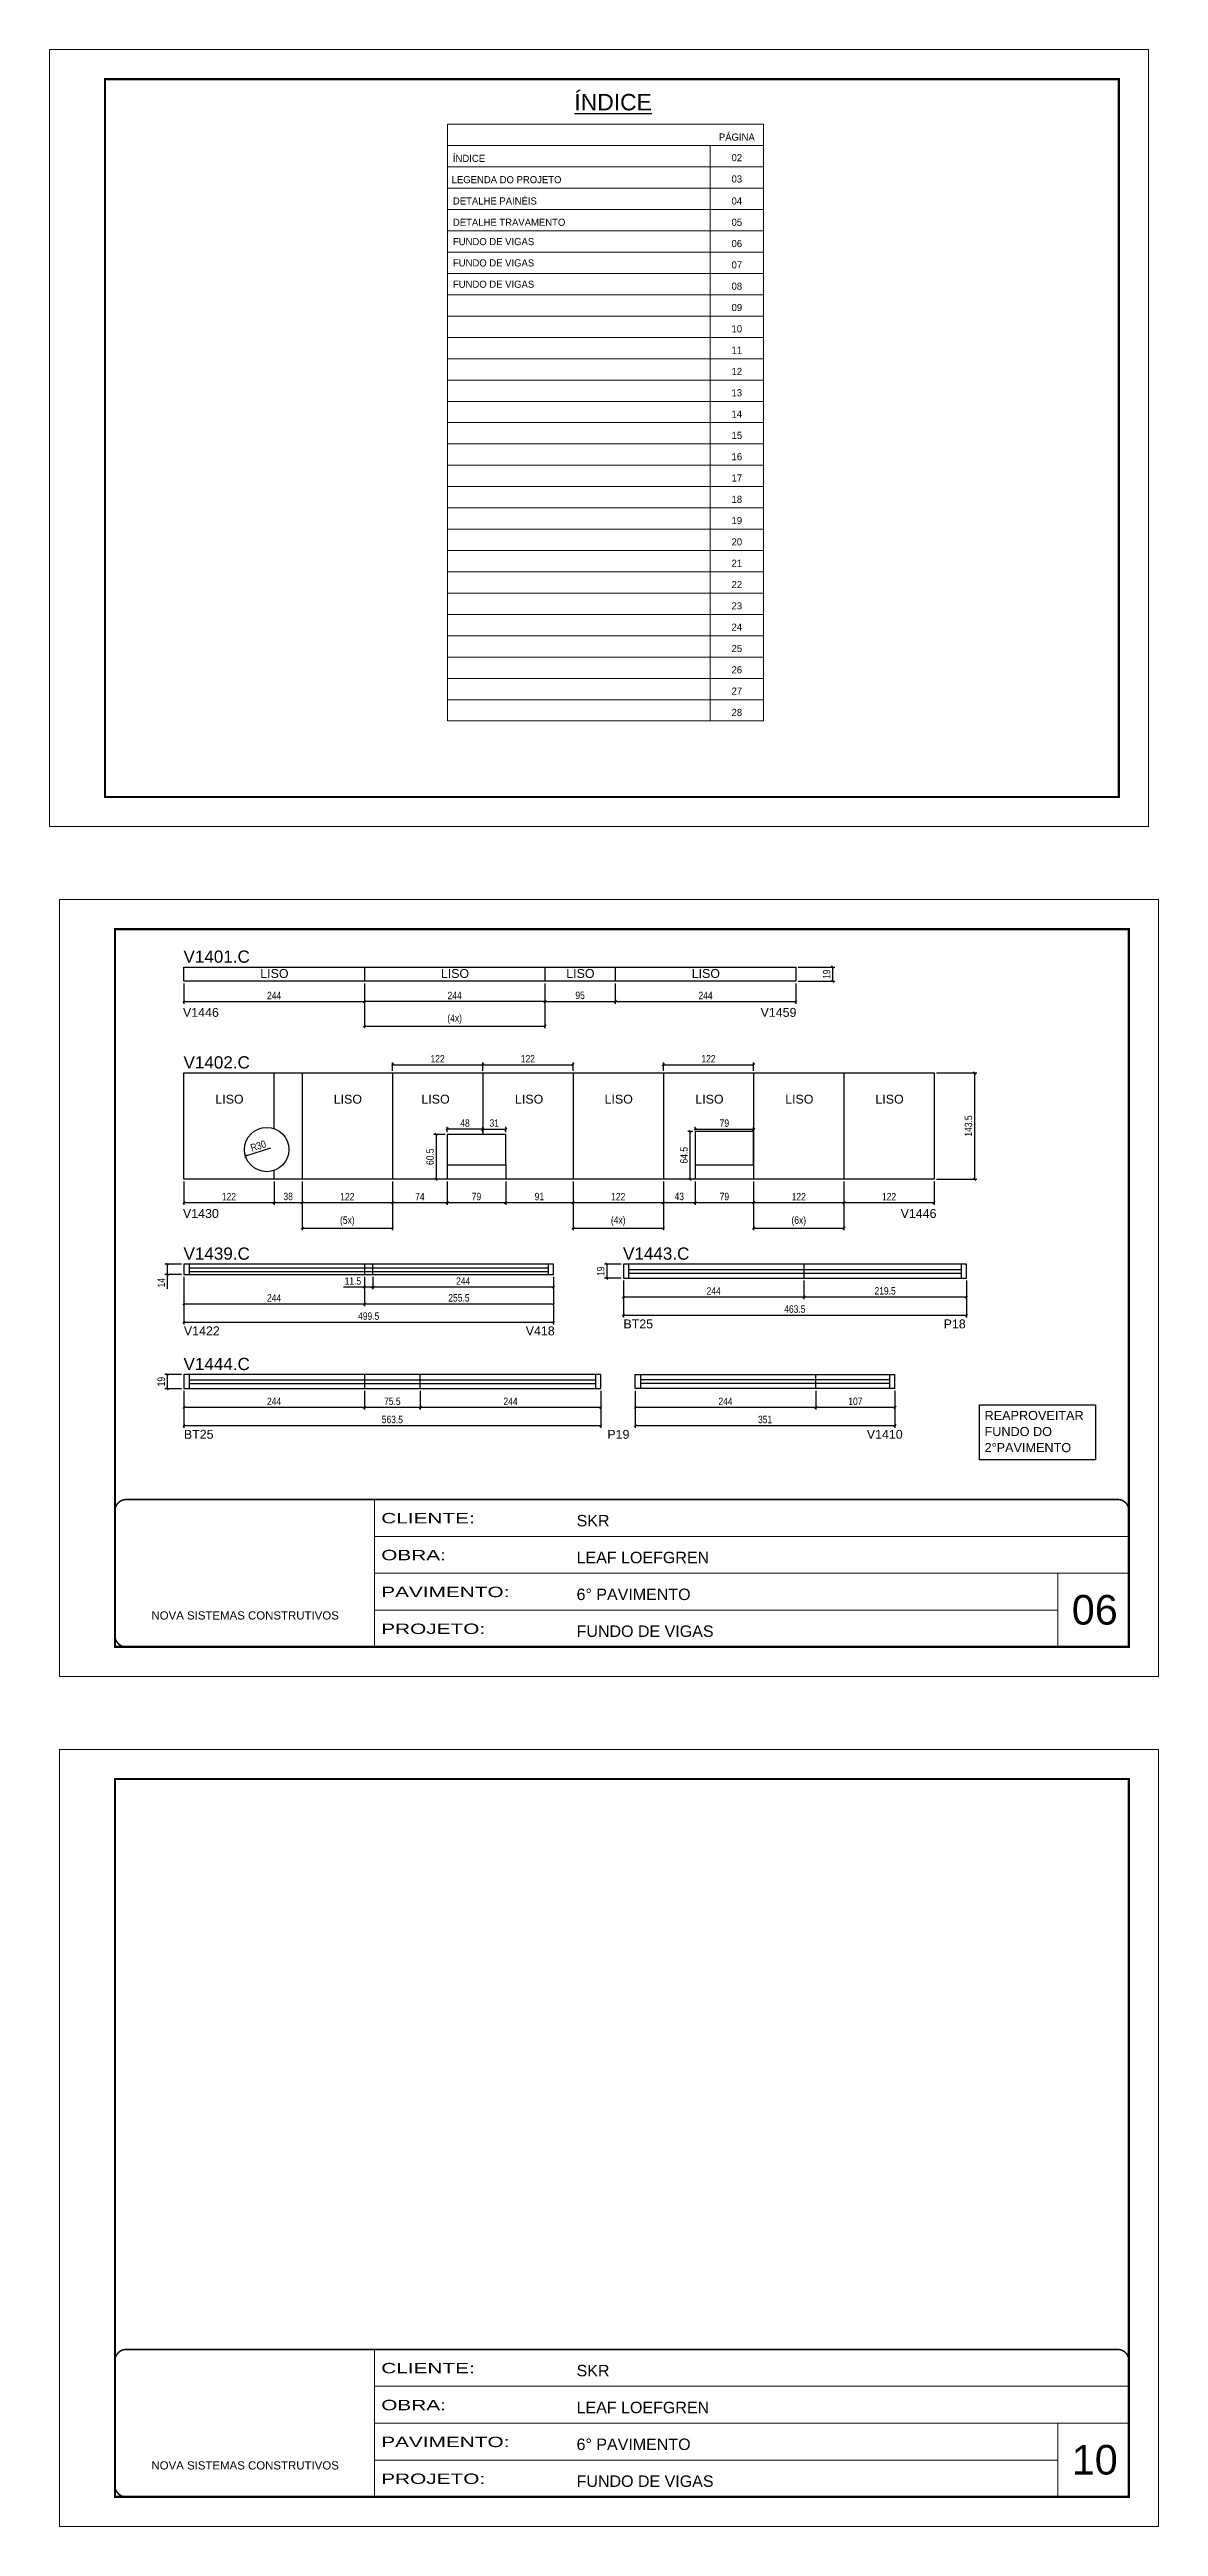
# Model space of a CAD drawing. Extents: x 1959 to 8212, y 239 to 4735.
# Drawn here: x 3544 to 5042, y 1388 to 4735 of the extents above; entities that cross this region are included whole.
import ezdxf
from ezdxf.enums import TextEntityAlignment as Align

# ---------------------------------------------------------------- set-up
doc = ezdxf.new("R2010")
doc.units = 0
doc.linetypes.add('CONTINUO', pattern=[0])
doc.linetypes.add('DASHED', pattern=[0.75, 0.5, -0.25])
doc.layers.add('00 - FELIPE', color=6, linetype='Continuous', plot=False)
for name, color, linetype in [('5', 5, 'Continuous'), ('COTA', 241, 'Continuous'), ('F-PILARES-S', 170, 'Continuous'), ('NOMENCLATURA', 7, 'Continuous'), ('Painéis', 200, 'Continuous'), ('SARR_2.2x7', 40, 'Continuous'), ('SARR_EDITAR', 141, 'Continuous')]:
    doc.layers.add(name, color=color, linetype=linetype)
for name, color, linetype, lineweight in [('CARIMBO', 255, 'Continuous', 9), ('Folhas', 255, 'Continuous', 9), ('SARRAFO DE PRESSAO', 251, 'DASHED', 9)]:
    doc.layers.add(name, color=color, linetype=linetype, lineweight=lineweight)
doc.styles.add('ARIAL', font='arial.ttf')
doc.styles.add('COTA TECNICA', font='techl___.ttf', dxfattribs={"height": 10})
doc.styles.add('COTA TECNICA-50', font='techl___.ttf', dxfattribs={"height": 10})
doc.styles.get("Standard").update_dxf_attribs({"font": 'arial.ttf'})
doc.styles.add('Tecnologia', font='')
doc.styles.get('Tecnologia').set_extended_font_data('Forgotten Futurist')
doc.dimstyles.new('COTA PAINEL-50', dxfattribs={"dimtxt": 10, "dimasz": 3, "dimexe": 3, "dimexo": 3, "dimgap": 3, "dimtad": 1, "dimdec": 1, "dimzin": 12, "dimdsep": 46, "dimtxsty": 'COTA TECNICA-50', "dimblk1": 'OBLIQUE', "dimblk2": 'OBLIQUE', "dimsah": 1, "dimcen": 0.9, "dimclrd": 4, "dimclre": 4, "dimclrt": 240, "dimadec": 1, "dimazin": 3, "dimtfac": 1, "dimtdec": 1, "dimtmove": 0, "dimatfit": 3, "dimfxl": 1, "dimtolj": 1, "dimtzin": 12, "dimarcsym": 0})
doc.dimstyles.new('PAINEL', dxfattribs={"dimtxt": 10, "dimasz": 3, "dimexe": 3, "dimexo": 3, "dimgap": 3, "dimtad": 1, "dimdec": 1, "dimzin": 12, "dimdsep": 46, "dimtxsty": 'COTA TECNICA', "dimblk1": 'OBLIQUE', "dimblk2": 'OBLIQUE', "dimsah": 1, "dimcen": 0.9, "dimclrd": 4, "dimclre": 4, "dimclrt": 240, "dimadec": 1, "dimazin": 3, "dimtfac": 1, "dimtdec": 1, "dimtmove": 0, "dimatfit": 3, "dimfxl": 1, "dimtolj": 1, "dimtzin": 12, "dimarcsym": 0})

msp = doc.modelspace()

# ---------------------------------------------------------------- texts
at = {"color": 0, "linetype": 'Continuous', "ltscale": 5, "style": 'ARIAL'}
msp.add_text('%%UÍNDICE', height=22.118, dxfattribs=at).set_placement((4305.35, 4653.07), align=Align.CENTER)
for s, height, p in [('REAPROVEITAR ', 12.2353, (4807.27, 2883.28)), ('2°PAVIMENTO', 12.2353, (4807.27, 2839.86)), ('FUNDO DO', 12.235, (4807.27, 2861.57))]:
    msp.add_text(s, height=height, dxfattribs=at).set_placement(p)
at = {"layer": '5', "linetype": 'Continuous'}
for s, rotation, p in [('LISO', 359.99996, (3828.53, 3480.66)), ('LISO', 359.99996, (4072.53, 3480.66)), ('LISO', 359.99996, (4242.03, 3480.66)), ('LISO', 359.99996, (4411.53, 3480.66)), ('V1446', 0.00004, (3724.09, 3428.09)), ('V1459', 0.00004, (4504.58, 3428.09)), ('LISO', 359.99996, (3767.81, 3310.82)), ('LISO', 359.99996, (3927.81, 3310.82)), ('LISO', 359.99996, (4046.32, 3310.82)), ('LISO', 359.99996, (4172.73, 3310.82)), ('LISO', 359.99996, (4293.81, 3310.82)), ('LISO', 359.99996, (4416.43, 3310.82)), ('LISO', 359.99996, (4537.81, 3310.82)), ('LISO', 359.99996, (4659.81, 3310.82)), ('V1430', 0.00004, (3724.09, 3156.32)), ('V1446', 0.00004, (4693.86, 3156.32)), ('BT25', 0.00004, (4319.27, 3007.12)), ('P18', 359.99996, (4752.01, 3007.12)), ('V1422', 0.00004, (3725.32, 2997.72)), ('V418', 359.99996, (4187.28, 2997.72)), ('BT25', 0.00004, (3725.32, 2857.93)), ('P19', 359.99996, (4297.52, 2857.93)), ('V1410', 359.99996, (4648.15, 2857.93))]:
    msp.add_text(s, height=12, rotation=rotation, dxfattribs=at).set_placement(p)
at = {"layer": 'CARIMBO', "style": 'Tecnologia'}
for s, p in [('PÁGINA', (4472.53, 4612.18)), ('02', (4472.53, 4584.35)), ('03', (4472.53, 4555.55)), ('04', (4472.53, 4525.79)), ('05', (4472.53, 4496.99)), ('06', (4472.53, 4468.2)), ('07', (4472.53, 4439.4)), ('08', (4472.53, 4410.61)), ('09', (4472.53, 4381.81)), ('10', (4472.53, 4353.01)), ('11', (4472.53, 4324.22)), ('12', (4472.53, 4295.42)), ('13', (4472.53, 4266.62)), ('14', (4472.53, 4237.83)), ('15', (4472.53, 4209.03)), ('16', (4472.53, 4180.24)), ('17', (4472.53, 4151.44)), ('18', (4472.53, 4122.64)), ('19', (4472.53, 4093.85)), ('20', (4472.53, 4065.05)), ('21', (4472.53, 4036.25)), ('22', (4472.53, 4007.46)), ('23', (4472.53, 3978.66)), ('24', (4472.53, 3949.87)), ('25', (4472.53, 3921.07)), ('26', (4472.53, 3892.27)), ('27', (4472.53, 3863.48)), ('28', (4472.53, 3834.68))]:
    msp.add_text(s, height=9.599, dxfattribs=at).set_placement(p, align=Align.CENTER)
at = {"layer": 'CARIMBO'}
for s, height, style, p in [('ÍNDICE', 9.599, 'Tecnologia', (4088.86, 4583.38)), ('LEGENDA DO PROJETO', 9.5987, 'Tecnologia', (4087.15, 4554.59)), ('DETALHE PAINÉIS', 9.5987, 'Tecnologia', (4088.86, 4525.79)), ('DETALHE TRAVAMENTO', 9.5987, 'Tecnologia', (4088.86, 4496.99)), ('FUNDO DE VIGAS', 9.5987, 'Tecnologia', (4088.86, 4470.87)), ('FUNDO DE VIGAS', 9.5987, 'Tecnologia', (4088.86, 4442.08)), ('FUNDO DE VIGAS', 9.5987, 'Tecnologia', (4088.86, 4413.28)), ('06', 40, 'ARIAL', (4925.13, 2606.79)), ('10', 40, 'ARIAL', (4925.13, 1458.21))]:
    msp.add_text(s, height=height, dxfattribs=dict(at, style=style)).set_placement(p)
at = {"layer": 'NOMENCLATURA', "linetype": 'Continuous'}
for s, p in [('V1401.C', (3724.77, 3501.21)), ('V1402.C', (3724.77, 3358.3)), ('V1439.C', (3724.77, 3099.88)), ('V1443.C', (4318.71, 3099.88)), ('V1444.C', (3724.77, 2950.69))]:
    msp.add_text(s, height=16.5, dxfattribs=at).set_placement(p)

# ---------------------------------------------------------------- blocks, each defined once
blk = doc.blocks.new('9999999999')
at = {"color": 30, "linetype": 'CONTINUO'}
for p, q in [((98564.6, 34230.2), (98564.6, 34429.4)), ((98564.6, 34379.6), (99584, 34379.6)), ((98564.6, 34329.8), (99488, 34329.8)), ((99584, 34329.8), (99488, 34329.8)), ((99488, 34329.8), (99488, 34230.2)), ((98564.6, 34280), (99488, 34280))]:
    blk.add_line(p, q, dxfattribs=at)
at = {"color": 30, "linetype": 'CONTINUO', "const_width": 2}
blk.add_lwpolyline([(99584, 34230.2), (99584, 34414.4, 0.414214), (99569, 34429.4), (98229, 34429.4, 0.414214), (98214, 34414.4), (98214, 34245.2, 0.414214), (98229, 34230.2), (99584, 34230.2)], format="xyb", dxfattribs=at)
at = {"layer": 'Folhas'}
blk.add_lwpolyline([(98139, 34190.2), (99624, 34190.2), (99624, 35240.2), (98139, 35240.2)], close=True, dxfattribs=at)
at = {"layer": 'Folhas', "color": 30, "const_width": 3}
blk.add_lwpolyline([(98214, 34230.2), (99584, 34230.2), (99584, 35200.2), (98214, 35200.2)], close=True, dxfattribs=at)
at = {"color": 7, "linetype": 'Continuous', "ltscale": 5, "style": 'ARIAL'}
for s, height, p in [('SKR', 15.48, (98837.7, 34393.1)), ('LEAF LOEFGREN', 15.483, (98837.7, 34343.3)), ('6° PAVIMENTO', 15.483, (98837.7, 34293.5)), ('NOVA SISTEMAS CONSTRUTIVOS', 11.059, (98263.2, 34267.2)), ('FUNDO DE VIGAS', 15.483, (98837.7, 34243.7))]:
    blk.add_text(s, height=height, dxfattribs=at).set_placement(p)
at = {"layer": 'Folhas', "color": 7, "style": 'Tecnologia', "width": 1.5}
for s, p in [('CLIENTE:', (98573.7, 34397.2)), ('OBRA:', (98573.7, 34347.3)), ('PAVIMENTO:', (98573.7, 34297.5)), ('PROJETO:', (98573.7, 34247.7))]:
    blk.add_text(s, height=14, dxfattribs=at).set_placement(p)
blk = doc.blocks.new('_Oblique')
at = {"color": 0, "linetype": 'ByBlock', "lineweight": -2}
blk.add_line((-0.5, -0.5), (0.5, 0.5), dxfattribs=at)
blk = doc.blocks.new('*D12')
at = {"layer": 'COTA', "color": 4, "lineweight": -2, "transparency": 16777216}
for p, q in [((3725.2, 3473.2), (3725.2, 3445.8)), ((3725.2, 3448.8), (3969.2, 3448.8)), ((3969.2, 3473.2), (3969.2, 3445.8))]:
    blk.add_line(p, q, dxfattribs=at)
at = {"layer": 'Defpoints', "color": 0, "transparency": 16777216}
for p in [(3725.2, 3476.2), (3969.2, 3476.2), (3969.2, 3448.8)]:
    blk.add_point(p, dxfattribs=at)
at = {"layer": 'COTA', "color": 4, "lineweight": -2, "transparency": 16777216, "xscale": 3, "yscale": 3, "zscale": 3, "rotation": 180}
blk.add_blockref('_Oblique', (3725.2, 3448.8), dxfattribs=at)
at = {"layer": 'COTA', "color": 4, "lineweight": -2, "transparency": 16777216, "xscale": 3, "yscale": 3, "zscale": 3}
blk.add_blockref('_Oblique', (3969.2, 3448.8), dxfattribs=at)
at = {"layer": 'COTA', "color": 240, "transparency": 16777216, "insert": (3847.2, 3456.9), "char_height": 10, "attachment_point": 5, "style": 'COTA TECNICA'}
blk.add_mtext('\\A1;244', dxfattribs=at)
blk = doc.blocks.new('*D13')
at = {"layer": 'COTA', "color": 4, "lineweight": -2, "transparency": 16777216}
for p, q in [((3969.2, 3473.2), (3969.2, 3445.8)), ((4213.2, 3448.8), (3969.2, 3448.8)), ((4213.2, 3473.2), (4213.2, 3445.8))]:
    blk.add_line(p, q, dxfattribs=at)
at = {"layer": 'Defpoints', "color": 0, "transparency": 16777216}
for p in [(3969.2, 3476.2), (3969.2, 3448.8), (4213.2, 3476.2)]:
    blk.add_point(p, dxfattribs=at)
at = {"layer": 'COTA', "color": 4, "lineweight": -2, "transparency": 16777216, "xscale": 3, "yscale": 3, "zscale": 3, "rotation": 180}
blk.add_blockref('_Oblique', (3969.2, 3448.8), dxfattribs=at)
at = {"layer": 'COTA', "color": 4, "lineweight": -2, "transparency": 16777216, "xscale": 3, "yscale": 3, "zscale": 3}
blk.add_blockref('_Oblique', (4213.2, 3448.8), dxfattribs=at)
at = {"layer": 'COTA', "color": 240, "transparency": 16777216, "insert": (4091.2, 3456.9), "char_height": 10, "attachment_point": 5, "style": 'COTA TECNICA'}
blk.add_mtext('\\A1;244', dxfattribs=at)
blk = doc.blocks.new('*D14')
at = {"layer": 'COTA', "color": 4, "lineweight": -2, "transparency": 16777216}
for p, q in [((4213.2, 3473.2), (4213.2, 3445.8)), ((4213.2, 3448.8), (4308.2, 3448.8)), ((4308.2, 3473.2), (4308.2, 3445.8))]:
    blk.add_line(p, q, dxfattribs=at)
at = {"layer": 'Defpoints', "color": 0, "transparency": 16777216}
for p in [(4213.2, 3476.2), (4308.2, 3476.2), (4308.2, 3448.8)]:
    blk.add_point(p, dxfattribs=at)
at = {"layer": 'COTA', "color": 4, "lineweight": -2, "transparency": 16777216, "xscale": 3, "yscale": 3, "zscale": 3, "rotation": 180}
blk.add_blockref('_Oblique', (4213.2, 3448.8), dxfattribs=at)
at = {"layer": 'COTA', "color": 4, "lineweight": -2, "transparency": 16777216, "xscale": 3, "yscale": 3, "zscale": 3}
blk.add_blockref('_Oblique', (4308.2, 3448.8), dxfattribs=at)
at = {"layer": 'COTA', "color": 240, "transparency": 16777216, "insert": (4260.7, 3457), "char_height": 10, "attachment_point": 5, "style": 'COTA TECNICA'}
blk.add_mtext('\\A1;95', dxfattribs=at)
blk = doc.blocks.new('*D15')
at = {"layer": 'COTA', "color": 4, "lineweight": -2, "transparency": 16777216}
for p, q in [((4308.2, 3473.2), (4308.2, 3445.8)), ((4308.2, 3448.8), (4552.2, 3448.8)), ((4552.2, 3473.2), (4552.2, 3445.8))]:
    blk.add_line(p, q, dxfattribs=at)
at = {"layer": 'Defpoints', "color": 0, "transparency": 16777216}
for p in [(4308.2, 3476.2), (4552.2, 3476.2), (4552.2, 3448.8)]:
    blk.add_point(p, dxfattribs=at)
at = {"layer": 'COTA', "color": 4, "lineweight": -2, "transparency": 16777216, "xscale": 3, "yscale": 3, "zscale": 3, "rotation": 180}
blk.add_blockref('_Oblique', (4308.2, 3448.8), dxfattribs=at)
at = {"layer": 'COTA', "color": 4, "lineweight": -2, "transparency": 16777216, "xscale": 3, "yscale": 3, "zscale": 3}
blk.add_blockref('_Oblique', (4552.2, 3448.8), dxfattribs=at)
at = {"layer": 'COTA', "color": 240, "transparency": 16777216, "insert": (4430.2, 3456.9), "char_height": 10, "attachment_point": 5, "style": 'COTA TECNICA'}
blk.add_mtext('\\A1;244', dxfattribs=at)
blk = doc.blocks.new('*D16')
at = {"layer": 'COTA', "color": 4, "lineweight": -2, "transparency": 16777216}
for p, q in [((4555.2, 3495.2), (4605, 3495.2)), ((4602, 3495.2), (4602, 3476.2)), ((4555.2, 3476.2), (4605, 3476.2))]:
    blk.add_line(p, q, dxfattribs=at)
at = {"layer": 'Defpoints', "color": 0, "transparency": 16777216}
for p in [(4552.2, 3495.2), (4552.2, 3476.2), (4602, 3476.2)]:
    blk.add_point(p, dxfattribs=at)
at = {"layer": 'COTA', "color": 4, "lineweight": -2, "transparency": 16777216, "xscale": 3, "yscale": 3, "zscale": 3}
for p, rotation in [((4602, 3495.2), 90), ((4602, 3476.2), 270)]:
    blk.add_blockref('_Oblique', p, dxfattribs=dict(at, rotation=rotation))
at = {"layer": 'COTA', "color": 240, "transparency": 16777216, "insert": (4593.9, 3485.7), "char_height": 10, "attachment_point": 5, "rotation": 90, "style": 'COTA TECNICA'}
blk.add_mtext('\\A1;19', dxfattribs=at)
blk = doc.blocks.new('*D17')
at = {"layer": 'COTA', "color": 4, "lineweight": -2, "transparency": 16777216}
for p, q in [((3969.2, 3473.2), (3969.2, 3412.6)), ((4213.2, 3473.2), (4213.2, 3412.6)), ((3969.2, 3415.6), (4213.2, 3415.6))]:
    blk.add_line(p, q, dxfattribs=at)
at = {"layer": 'Defpoints', "color": 0, "transparency": 16777216}
for p in [(3969.2, 3476.2), (4213.2, 3476.2), (4213.2, 3415.6)]:
    blk.add_point(p, dxfattribs=at)
at = {"layer": 'COTA', "color": 4, "lineweight": -2, "transparency": 16777216, "xscale": 3, "yscale": 3, "zscale": 3, "rotation": 180}
blk.add_blockref('_Oblique', (3969.2, 3415.6), dxfattribs=at)
at = {"layer": 'COTA', "color": 4, "lineweight": -2, "transparency": 16777216, "xscale": 3, "yscale": 3, "zscale": 3}
blk.add_blockref('_Oblique', (4213.2, 3415.6), dxfattribs=at)
at = {"layer": 'COTA', "color": 240, "transparency": 16777216, "insert": (4091.2, 3424.8), "char_height": 10, "attachment_point": 5, "style": 'COTA TECNICA'}
blk.add_mtext('\\A1;(4x)', dxfattribs=at)
blk = doc.blocks.new('*D37')
at = {"layer": '00 - FELIPE', "color": 4, "lineweight": -2, "transparency": 16777216}
for p, q in [((3725.2, 3205.7), (3725.2, 3174.1)), ((3847.2, 3205.7), (3847.2, 3174.1)), ((3725.2, 3177.1), (3847.2, 3177.1))]:
    blk.add_line(p, q, dxfattribs=at)
at = {"layer": 'Defpoints', "color": 0, "transparency": 16777216}
for p in [(3725.2, 3208.7), (3847.2, 3208.7), (3847.2, 3177.1)]:
    blk.add_point(p, dxfattribs=at)
at = {"layer": '00 - FELIPE', "color": 4, "lineweight": -2, "transparency": 16777216, "xscale": 3, "yscale": 3, "zscale": 3, "rotation": 180}
blk.add_blockref('_Oblique', (3725.2, 3177.1), dxfattribs=at)
at = {"layer": '00 - FELIPE', "color": 4, "lineweight": -2, "transparency": 16777216, "xscale": 3, "yscale": 3, "zscale": 3}
blk.add_blockref('_Oblique', (3847.2, 3177.1), dxfattribs=at)
at = {"layer": '00 - FELIPE', "color": 240, "transparency": 16777216, "insert": (3786.2, 3185.1), "char_height": 10, "attachment_point": 5, "style": 'COTA TECNICA'}
blk.add_mtext('\\A1;122', dxfattribs=at)
blk = doc.blocks.new('*D38')
at = {"layer": '00 - FELIPE', "color": 4, "lineweight": -2, "transparency": 16777216}
for p, q in [((3847.2, 3205.7), (3847.2, 3174.1)), ((3885.2, 3205.7), (3885.2, 3174.1)), ((3847.2, 3177.1), (3885.2, 3177.1))]:
    blk.add_line(p, q, dxfattribs=at)
at = {"layer": 'Defpoints', "color": 0, "transparency": 16777216}
for p in [(3847.2, 3208.7), (3885.2, 3208.7), (3885.2, 3177.1)]:
    blk.add_point(p, dxfattribs=at)
at = {"layer": '00 - FELIPE', "color": 4, "lineweight": -2, "transparency": 16777216, "xscale": 3, "yscale": 3, "zscale": 3, "rotation": 180}
blk.add_blockref('_Oblique', (3847.2, 3177.1), dxfattribs=at)
at = {"layer": '00 - FELIPE', "color": 4, "lineweight": -2, "transparency": 16777216, "xscale": 3, "yscale": 3, "zscale": 3}
blk.add_blockref('_Oblique', (3885.2, 3177.1), dxfattribs=at)
at = {"layer": '00 - FELIPE', "color": 240, "transparency": 16777216, "insert": (3866.2, 3185.3), "char_height": 10, "attachment_point": 5, "style": 'COTA TECNICA'}
blk.add_mtext('\\A1;38', dxfattribs=at)
blk = doc.blocks.new('*D39')
at = {"layer": '00 - FELIPE', "color": 4, "lineweight": -2, "transparency": 16777216}
for p, q in [((3885.2, 3205.7), (3885.2, 3174.1)), ((4007.2, 3205.7), (4007.2, 3174.1)), ((3885.2, 3177.1), (4007.2, 3177.1))]:
    blk.add_line(p, q, dxfattribs=at)
at = {"layer": 'Defpoints', "color": 0, "transparency": 16777216}
for p in [(3885.2, 3208.7), (4007.2, 3208.7), (4007.2, 3177.1)]:
    blk.add_point(p, dxfattribs=at)
at = {"layer": '00 - FELIPE', "color": 4, "lineweight": -2, "transparency": 16777216, "xscale": 3, "yscale": 3, "zscale": 3, "rotation": 180}
blk.add_blockref('_Oblique', (3885.2, 3177.1), dxfattribs=at)
at = {"layer": '00 - FELIPE', "color": 4, "lineweight": -2, "transparency": 16777216, "xscale": 3, "yscale": 3, "zscale": 3}
blk.add_blockref('_Oblique', (4007.2, 3177.1), dxfattribs=at)
at = {"layer": '00 - FELIPE', "color": 240, "transparency": 16777216, "insert": (3946.2, 3185.1), "char_height": 10, "attachment_point": 5, "style": 'COTA TECNICA'}
blk.add_mtext('\\A1;122', dxfattribs=at)
blk = doc.blocks.new('*D40')
at = {"layer": '00 - FELIPE', "color": 4, "lineweight": -2, "transparency": 16777216}
for p, q in [((3885.2, 3205.7), (3885.2, 3139.7)), ((4007.2, 3205.7), (4007.2, 3139.7)), ((3885.2, 3142.7), (4007.2, 3142.7))]:
    blk.add_line(p, q, dxfattribs=at)
at = {"layer": 'Defpoints', "color": 0, "transparency": 16777216}
for p in [(3885.2, 3208.7), (4007.2, 3208.7), (4007.2, 3142.7)]:
    blk.add_point(p, dxfattribs=at)
at = {"layer": '00 - FELIPE', "color": 4, "lineweight": -2, "transparency": 16777216, "xscale": 3, "yscale": 3, "zscale": 3, "rotation": 180}
blk.add_blockref('_Oblique', (3885.2, 3142.7), dxfattribs=at)
at = {"layer": '00 - FELIPE', "color": 4, "lineweight": -2, "transparency": 16777216, "xscale": 3, "yscale": 3, "zscale": 3}
blk.add_blockref('_Oblique', (4007.2, 3142.7), dxfattribs=at)
at = {"layer": '00 - FELIPE', "color": 240, "transparency": 16777216, "insert": (3946.2, 3151.9), "char_height": 10, "attachment_point": 5, "style": 'COTA TECNICA'}
blk.add_mtext('\\A1;(5x)', dxfattribs=at)
blk = doc.blocks.new('*D41')
at = {"layer": '00 - FELIPE', "color": 4, "lineweight": -2, "transparency": 16777216}
for p, q in [((4007.2, 3355.2), (4007.2, 3366.4)), ((4007.2, 3363.4), (4129.2, 3363.4)), ((4129.2, 3355.2), (4129.2, 3366.4))]:
    blk.add_line(p, q, dxfattribs=at)
at = {"layer": 'Defpoints', "color": 0, "transparency": 16777216}
for p in [(4007.2, 3352.2), (4129.2, 3363.4), (4129.2, 3352.2)]:
    blk.add_point(p, dxfattribs=at)
at = {"layer": '00 - FELIPE', "color": 4, "lineweight": -2, "transparency": 16777216, "xscale": 3, "yscale": 3, "zscale": 3, "rotation": 180}
blk.add_blockref('_Oblique', (4007.2, 3363.4), dxfattribs=at)
at = {"layer": '00 - FELIPE', "color": 4, "lineweight": -2, "transparency": 16777216, "xscale": 3, "yscale": 3, "zscale": 3}
blk.add_blockref('_Oblique', (4129.2, 3363.4), dxfattribs=at)
at = {"layer": '00 - FELIPE', "color": 240, "transparency": 16777216, "insert": (4068.2, 3371.5), "char_height": 10, "attachment_point": 5, "style": 'COTA TECNICA'}
blk.add_mtext('\\A1;122', dxfattribs=at)
blk = doc.blocks.new('*D42')
at = {"layer": '00 - FELIPE', "color": 4, "lineweight": -2, "transparency": 16777216}
for p, q in [((4129.2, 3355.2), (4129.2, 3366.4)), ((4129.2, 3363.4), (4251.2, 3363.4)), ((4251.2, 3355.2), (4251.2, 3366.4))]:
    blk.add_line(p, q, dxfattribs=at)
at = {"layer": 'Defpoints', "color": 0, "transparency": 16777216}
for p in [(4129.2, 3352.2), (4251.2, 3363.4), (4251.2, 3352.2)]:
    blk.add_point(p, dxfattribs=at)
at = {"layer": '00 - FELIPE', "color": 4, "lineweight": -2, "transparency": 16777216, "xscale": 3, "yscale": 3, "zscale": 3, "rotation": 180}
blk.add_blockref('_Oblique', (4129.2, 3363.4), dxfattribs=at)
at = {"layer": '00 - FELIPE', "color": 4, "lineweight": -2, "transparency": 16777216, "xscale": 3, "yscale": 3, "zscale": 3}
blk.add_blockref('_Oblique', (4251.2, 3363.4), dxfattribs=at)
at = {"layer": '00 - FELIPE', "color": 240, "transparency": 16777216, "insert": (4190.2, 3371.5), "char_height": 10, "attachment_point": 5, "style": 'COTA TECNICA'}
blk.add_mtext('\\A1;122', dxfattribs=at)
blk = doc.blocks.new('*D43')
at = {"layer": '00 - FELIPE', "color": 4, "lineweight": -2, "transparency": 16777216}
for p, q in [((4007.2, 3205.7), (4007.2, 3174.1)), ((4081.2, 3205.7), (4081.2, 3174.1)), ((4007.2, 3177.1), (4081.2, 3177.1))]:
    blk.add_line(p, q, dxfattribs=at)
at = {"layer": 'Defpoints', "color": 0, "transparency": 16777216}
for p in [(4007.2, 3208.7), (4081.2, 3208.7), (4081.2, 3177.1)]:
    blk.add_point(p, dxfattribs=at)
at = {"layer": '00 - FELIPE', "color": 4, "lineweight": -2, "transparency": 16777216, "xscale": 3, "yscale": 3, "zscale": 3, "rotation": 180}
blk.add_blockref('_Oblique', (4007.2, 3177.1), dxfattribs=at)
at = {"layer": '00 - FELIPE', "color": 4, "lineweight": -2, "transparency": 16777216, "xscale": 3, "yscale": 3, "zscale": 3}
blk.add_blockref('_Oblique', (4081.2, 3177.1), dxfattribs=at)
at = {"layer": '00 - FELIPE', "color": 240, "transparency": 16777216, "insert": (4044.2, 3185.1), "char_height": 10, "attachment_point": 5, "style": 'COTA TECNICA'}
blk.add_mtext('\\A1;74', dxfattribs=at)
blk = doc.blocks.new('*D44')
at = {"layer": '00 - FELIPE', "color": 4, "lineweight": -2, "transparency": 16777216}
for p, q in [((4081.2, 3205.7), (4081.2, 3174.1)), ((4160.2, 3205.7), (4160.2, 3174.1)), ((4081.2, 3177.1), (4160.2, 3177.1))]:
    blk.add_line(p, q, dxfattribs=at)
at = {"layer": 'Defpoints', "color": 0, "transparency": 16777216}
for p in [(4081.2, 3208.7), (4160.2, 3208.7), (4160.2, 3177.1)]:
    blk.add_point(p, dxfattribs=at)
at = {"layer": '00 - FELIPE', "color": 4, "lineweight": -2, "transparency": 16777216, "xscale": 3, "yscale": 3, "zscale": 3, "rotation": 180}
blk.add_blockref('_Oblique', (4081.2, 3177.1), dxfattribs=at)
at = {"layer": '00 - FELIPE', "color": 4, "lineweight": -2, "transparency": 16777216, "xscale": 3, "yscale": 3, "zscale": 3}
blk.add_blockref('_Oblique', (4160.2, 3177.1), dxfattribs=at)
at = {"layer": '00 - FELIPE', "color": 240, "transparency": 16777216, "insert": (4120.7, 3185.2), "char_height": 10, "attachment_point": 5, "style": 'COTA TECNICA'}
blk.add_mtext('\\A1;79', dxfattribs=at)
blk = doc.blocks.new('*D45')
at = {"layer": '00 - FELIPE', "color": 4, "lineweight": -2, "transparency": 16777216}
for p, q in [((4160.2, 3205.7), (4160.2, 3174.1)), ((4251.2, 3205.7), (4251.2, 3174.1)), ((4160.2, 3177.1), (4251.2, 3177.1))]:
    blk.add_line(p, q, dxfattribs=at)
at = {"layer": 'Defpoints', "color": 0, "transparency": 16777216}
for p in [(4160.2, 3208.7), (4251.2, 3208.7), (4251.2, 3177.1)]:
    blk.add_point(p, dxfattribs=at)
at = {"layer": '00 - FELIPE', "color": 4, "lineweight": -2, "transparency": 16777216, "xscale": 3, "yscale": 3, "zscale": 3, "rotation": 180}
blk.add_blockref('_Oblique', (4160.2, 3177.1), dxfattribs=at)
at = {"layer": '00 - FELIPE', "color": 4, "lineweight": -2, "transparency": 16777216, "xscale": 3, "yscale": 3, "zscale": 3}
blk.add_blockref('_Oblique', (4251.2, 3177.1), dxfattribs=at)
at = {"layer": '00 - FELIPE', "color": 240, "transparency": 16777216, "insert": (4205.7, 3185.2), "char_height": 10, "attachment_point": 5, "style": 'COTA TECNICA'}
blk.add_mtext('\\A1;91', dxfattribs=at)
blk = doc.blocks.new('*D46')
at = {"layer": '00 - FELIPE', "color": 4, "lineweight": -2, "transparency": 16777216}
for p, q in [((4251.2, 3205.7), (4251.2, 3174.1)), ((4373.2, 3205.7), (4373.2, 3174.1)), ((4251.2, 3177.1), (4373.2, 3177.1))]:
    blk.add_line(p, q, dxfattribs=at)
at = {"layer": 'Defpoints', "color": 0, "transparency": 16777216}
for p in [(4251.2, 3208.7), (4373.2, 3208.7), (4373.2, 3177.1)]:
    blk.add_point(p, dxfattribs=at)
at = {"layer": '00 - FELIPE', "color": 4, "lineweight": -2, "transparency": 16777216, "xscale": 3, "yscale": 3, "zscale": 3, "rotation": 180}
blk.add_blockref('_Oblique', (4251.2, 3177.1), dxfattribs=at)
at = {"layer": '00 - FELIPE', "color": 4, "lineweight": -2, "transparency": 16777216, "xscale": 3, "yscale": 3, "zscale": 3}
blk.add_blockref('_Oblique', (4373.2, 3177.1), dxfattribs=at)
at = {"layer": '00 - FELIPE', "color": 240, "transparency": 16777216, "insert": (4312.2, 3185.1), "char_height": 10, "attachment_point": 5, "style": 'COTA TECNICA'}
blk.add_mtext('\\A1;122', dxfattribs=at)
blk = doc.blocks.new('*D47')
at = {"layer": '00 - FELIPE', "color": 4, "lineweight": -2, "transparency": 16777216}
for p, q in [((4251.2, 3205.7), (4251.2, 3139.7)), ((4373.2, 3205.7), (4373.2, 3139.7)), ((4251.2, 3142.7), (4373.2, 3142.7))]:
    blk.add_line(p, q, dxfattribs=at)
at = {"layer": 'Defpoints', "color": 0, "transparency": 16777216}
for p in [(4251.2, 3208.7), (4373.2, 3208.7), (4373.2, 3142.7)]:
    blk.add_point(p, dxfattribs=at)
at = {"layer": '00 - FELIPE', "color": 4, "lineweight": -2, "transparency": 16777216, "xscale": 3, "yscale": 3, "zscale": 3, "rotation": 180}
blk.add_blockref('_Oblique', (4251.2, 3142.7), dxfattribs=at)
at = {"layer": '00 - FELIPE', "color": 4, "lineweight": -2, "transparency": 16777216, "xscale": 3, "yscale": 3, "zscale": 3}
blk.add_blockref('_Oblique', (4373.2, 3142.7), dxfattribs=at)
at = {"layer": '00 - FELIPE', "color": 240, "transparency": 16777216, "insert": (4312.2, 3151.9), "char_height": 10, "attachment_point": 5, "style": 'COTA TECNICA'}
blk.add_mtext('\\A1;(4x)', dxfattribs=at)
blk = doc.blocks.new('*D48')
at = {"layer": '00 - FELIPE', "color": 4, "lineweight": -2, "transparency": 16777216}
for p, q in [((4373.2, 3355.2), (4373.2, 3366.4)), ((4373.2, 3363.4), (4495.2, 3363.4)), ((4495.2, 3355.2), (4495.2, 3366.4))]:
    blk.add_line(p, q, dxfattribs=at)
at = {"layer": 'Defpoints', "color": 0, "transparency": 16777216}
for p in [(4373.2, 3352.2), (4495.2, 3363.4), (4495.2, 3352.2)]:
    blk.add_point(p, dxfattribs=at)
at = {"layer": '00 - FELIPE', "color": 4, "lineweight": -2, "transparency": 16777216, "xscale": 3, "yscale": 3, "zscale": 3, "rotation": 180}
blk.add_blockref('_Oblique', (4373.2, 3363.4), dxfattribs=at)
at = {"layer": '00 - FELIPE', "color": 4, "lineweight": -2, "transparency": 16777216, "xscale": 3, "yscale": 3, "zscale": 3}
blk.add_blockref('_Oblique', (4495.2, 3363.4), dxfattribs=at)
at = {"layer": '00 - FELIPE', "color": 240, "transparency": 16777216, "insert": (4434.2, 3371.5), "char_height": 10, "attachment_point": 5, "style": 'COTA TECNICA'}
blk.add_mtext('\\A1;122', dxfattribs=at)
blk = doc.blocks.new('*D49')
at = {"layer": '00 - FELIPE', "color": 4, "lineweight": -2, "transparency": 16777216}
for p, q in [((4373.2, 3205.7), (4373.2, 3174.1)), ((4416.2, 3205.7), (4416.2, 3174.1)), ((4373.2, 3177.1), (4416.2, 3177.1))]:
    blk.add_line(p, q, dxfattribs=at)
at = {"layer": 'Defpoints', "color": 0, "transparency": 16777216}
for p in [(4373.2, 3208.7), (4416.2, 3208.7), (4416.2, 3177.1)]:
    blk.add_point(p, dxfattribs=at)
at = {"layer": '00 - FELIPE', "color": 4, "lineweight": -2, "transparency": 16777216, "xscale": 3, "yscale": 3, "zscale": 3, "rotation": 180}
blk.add_blockref('_Oblique', (4373.2, 3177.1), dxfattribs=at)
at = {"layer": '00 - FELIPE', "color": 4, "lineweight": -2, "transparency": 16777216, "xscale": 3, "yscale": 3, "zscale": 3}
blk.add_blockref('_Oblique', (4416.2, 3177.1), dxfattribs=at)
at = {"layer": '00 - FELIPE', "color": 240, "transparency": 16777216, "insert": (4394.7, 3185.3), "char_height": 10, "attachment_point": 5, "style": 'COTA TECNICA'}
blk.add_mtext('\\A1;43', dxfattribs=at)
blk = doc.blocks.new('*D50')
at = {"layer": '00 - FELIPE', "color": 4, "lineweight": -2, "transparency": 16777216}
for p, q in [((4416.2, 3205.7), (4416.2, 3174.1)), ((4495.2, 3205.7), (4495.2, 3174.1)), ((4416.2, 3177.1), (4495.2, 3177.1))]:
    blk.add_line(p, q, dxfattribs=at)
at = {"layer": 'Defpoints', "color": 0, "transparency": 16777216}
for p in [(4416.2, 3208.7), (4495.2, 3208.7), (4495.2, 3177.1)]:
    blk.add_point(p, dxfattribs=at)
at = {"layer": '00 - FELIPE', "color": 4, "lineweight": -2, "transparency": 16777216, "xscale": 3, "yscale": 3, "zscale": 3, "rotation": 180}
blk.add_blockref('_Oblique', (4416.2, 3177.1), dxfattribs=at)
at = {"layer": '00 - FELIPE', "color": 4, "lineweight": -2, "transparency": 16777216, "xscale": 3, "yscale": 3, "zscale": 3}
blk.add_blockref('_Oblique', (4495.2, 3177.1), dxfattribs=at)
at = {"layer": '00 - FELIPE', "color": 240, "transparency": 16777216, "insert": (4455.7, 3185.2), "char_height": 10, "attachment_point": 5, "style": 'COTA TECNICA'}
blk.add_mtext('\\A1;79', dxfattribs=at)
blk = doc.blocks.new('*D51')
at = {"layer": '00 - FELIPE', "color": 4, "lineweight": -2, "transparency": 16777216}
for p, q in [((4495.2, 3205.7), (4495.2, 3174.1)), ((4617.2, 3205.7), (4617.2, 3174.1)), ((4495.2, 3177.1), (4617.2, 3177.1))]:
    blk.add_line(p, q, dxfattribs=at)
at = {"layer": 'Defpoints', "color": 0, "transparency": 16777216}
for p in [(4495.2, 3208.7), (4617.2, 3208.7), (4617.2, 3177.1)]:
    blk.add_point(p, dxfattribs=at)
at = {"layer": '00 - FELIPE', "color": 4, "lineweight": -2, "transparency": 16777216, "xscale": 3, "yscale": 3, "zscale": 3, "rotation": 180}
blk.add_blockref('_Oblique', (4495.2, 3177.1), dxfattribs=at)
at = {"layer": '00 - FELIPE', "color": 4, "lineweight": -2, "transparency": 16777216, "xscale": 3, "yscale": 3, "zscale": 3}
blk.add_blockref('_Oblique', (4617.2, 3177.1), dxfattribs=at)
at = {"layer": '00 - FELIPE', "color": 240, "transparency": 16777216, "insert": (4556.2, 3185.1), "char_height": 10, "attachment_point": 5, "style": 'COTA TECNICA'}
blk.add_mtext('\\A1;122', dxfattribs=at)
blk = doc.blocks.new('*D52')
at = {"layer": '00 - FELIPE', "color": 4, "lineweight": -2, "transparency": 16777216}
for p, q in [((4617.2, 3205.7), (4617.2, 3174.1)), ((4739.2, 3205.7), (4739.2, 3174.1)), ((4617.2, 3177.1), (4739.2, 3177.1))]:
    blk.add_line(p, q, dxfattribs=at)
at = {"layer": 'Defpoints', "color": 0, "transparency": 16777216}
for p in [(4617.2, 3208.7), (4739.2, 3208.7), (4739.2, 3177.1)]:
    blk.add_point(p, dxfattribs=at)
at = {"layer": '00 - FELIPE', "color": 4, "lineweight": -2, "transparency": 16777216, "xscale": 3, "yscale": 3, "zscale": 3, "rotation": 180}
blk.add_blockref('_Oblique', (4617.2, 3177.1), dxfattribs=at)
at = {"layer": '00 - FELIPE', "color": 4, "lineweight": -2, "transparency": 16777216, "xscale": 3, "yscale": 3, "zscale": 3}
blk.add_blockref('_Oblique', (4739.2, 3177.1), dxfattribs=at)
at = {"layer": '00 - FELIPE', "color": 240, "transparency": 16777216, "insert": (4678.2, 3185.1), "char_height": 10, "attachment_point": 5, "style": 'COTA TECNICA'}
blk.add_mtext('\\A1;122', dxfattribs=at)
blk = doc.blocks.new('*D53')
at = {"layer": '00 - FELIPE', "color": 4, "lineweight": -2, "transparency": 16777216}
for p, q in [((4495.2, 3205.7), (4495.2, 3139.7)), ((4617.2, 3205.7), (4617.2, 3139.7)), ((4495.2, 3142.7), (4617.2, 3142.7))]:
    blk.add_line(p, q, dxfattribs=at)
at = {"layer": 'Defpoints', "color": 0, "transparency": 16777216}
for p in [(4495.2, 3208.7), (4617.2, 3208.7), (4617.2, 3142.7)]:
    blk.add_point(p, dxfattribs=at)
at = {"layer": '00 - FELIPE', "color": 4, "lineweight": -2, "transparency": 16777216, "xscale": 3, "yscale": 3, "zscale": 3, "rotation": 180}
blk.add_blockref('_Oblique', (4495.2, 3142.7), dxfattribs=at)
at = {"layer": '00 - FELIPE', "color": 4, "lineweight": -2, "transparency": 16777216, "xscale": 3, "yscale": 3, "zscale": 3}
blk.add_blockref('_Oblique', (4617.2, 3142.7), dxfattribs=at)
at = {"layer": '00 - FELIPE', "color": 240, "transparency": 16777216, "insert": (4556.2, 3151.9), "char_height": 10, "attachment_point": 5, "style": 'COTA TECNICA'}
blk.add_mtext('\\A1;(6x)', dxfattribs=at)
blk = doc.blocks.new('*D54')
at = {"layer": '00 - FELIPE', "color": 4, "lineweight": -2, "transparency": 16777216}
for p, q in [((4742.2, 3352.2), (4796.8, 3352.2)), ((4793.8, 3352.2), (4793.8, 3208.7)), ((4742.2, 3208.7), (4796.8, 3208.7))]:
    blk.add_line(p, q, dxfattribs=at)
at = {"layer": 'Defpoints', "color": 0, "transparency": 16777216}
for p in [(4739.2, 3352.2), (4739.2, 3208.7), (4793.8, 3208.7)]:
    blk.add_point(p, dxfattribs=at)
at = {"layer": '00 - FELIPE', "color": 4, "lineweight": -2, "transparency": 16777216, "xscale": 3, "yscale": 3, "zscale": 3}
for p, rotation in [((4793.8, 3352.2), 90), ((4793.8, 3208.7), 270)]:
    blk.add_blockref('_Oblique', p, dxfattribs=dict(at, rotation=rotation))
at = {"layer": '00 - FELIPE', "color": 240, "transparency": 16777216, "insert": (4785.5, 3280.5), "char_height": 10, "attachment_point": 5, "rotation": 90, "style": 'COTA TECNICA'}
blk.add_mtext('\\A1;143.5', dxfattribs=at)
blk = doc.blocks.new('*D55')
at = {"layer": 'COTA', "color": 4, "lineweight": -2, "transparency": 16777216}
blk.add_line((3842.2, 3250.4), (3808.7, 3239.6), dxfattribs=at)
at = {"layer": 'Defpoints', "color": 0, "transparency": 16777216}
for p in [(3837.2, 3248.7), (3808.7, 3239.6)]:
    blk.add_point(p, dxfattribs=at)
at = {"layer": 'COTA', "color": 4, "lineweight": -2, "transparency": 16777216, "xscale": 3, "yscale": 3, "zscale": 3, "rotation": 197.8262716308261}
blk.add_blockref('_Oblique', (3808.7, 3239.6), dxfattribs=at)
at = {"layer": 'COTA', "color": 240, "transparency": 16777216, "insert": (3825.8, 3253.7), "char_height": 10, "attachment_point": 5, "rotation": 17.8263, "style": 'COTA TECNICA'}
blk.add_mtext('\\A1;R30', dxfattribs=at)
blk = doc.blocks.new('*D56')
at = {"layer": 'COTA', "color": 4, "lineweight": -2, "transparency": 16777216}
for p, q in [((4081.2, 3272.2), (4081.2, 3279.3)), ((4129.2, 3276.3), (4081.2, 3276.3)), ((4129.2, 3272.2), (4129.2, 3279.3))]:
    blk.add_line(p, q, dxfattribs=at)
at = {"layer": 'Defpoints', "color": 0, "transparency": 16777216}
for p in [(4081.2, 3276.3), (4081.2, 3269.2), (4129.2, 3269.2)]:
    blk.add_point(p, dxfattribs=at)
at = {"layer": 'COTA', "color": 4, "lineweight": -2, "transparency": 16777216, "xscale": 3, "yscale": 3, "zscale": 3, "rotation": 180}
blk.add_blockref('_Oblique', (4081.2, 3276.3), dxfattribs=at)
at = {"layer": 'COTA', "color": 4, "lineweight": -2, "transparency": 16777216, "xscale": 3, "yscale": 3, "zscale": 3}
blk.add_blockref('_Oblique', (4129.2, 3276.3), dxfattribs=at)
at = {"layer": 'COTA', "color": 240, "transparency": 16777216, "insert": (4105.2, 3284.4), "char_height": 10, "attachment_point": 5, "style": 'COTA TECNICA'}
blk.add_mtext('\\A1;48', dxfattribs=at)
blk = doc.blocks.new('*D57')
at = {"layer": 'COTA', "color": 4, "lineweight": -2, "transparency": 16777216}
for p, q in [((4078.2, 3269.2), (4063.1, 3269.2)), ((4066.1, 3269.2), (4066.1, 3208.7)), ((4078.2, 3208.7), (4063.1, 3208.7))]:
    blk.add_line(p, q, dxfattribs=at)
at = {"layer": 'Defpoints', "color": 0, "transparency": 16777216}
for p in [(4081.2, 3269.2), (4066.1, 3208.7), (4081.2, 3208.7)]:
    blk.add_point(p, dxfattribs=at)
at = {"layer": 'COTA', "color": 4, "lineweight": -2, "transparency": 16777216, "xscale": 3, "yscale": 3, "zscale": 3}
for p, rotation in [((4066.1, 3269.2), 90), ((4066.1, 3208.7), 270)]:
    blk.add_blockref('_Oblique', p, dxfattribs=dict(at, rotation=rotation))
at = {"layer": 'COTA', "color": 240, "transparency": 16777216, "insert": (4058, 3239), "char_height": 10, "attachment_point": 5, "rotation": 90, "style": 'COTA TECNICA'}
blk.add_mtext('\\A1;60.5', dxfattribs=at)
blk = doc.blocks.new('*D58')
at = {"layer": 'COTA', "color": 4, "lineweight": -2, "transparency": 16777216}
for p, q in [((4129.2, 3272.2), (4129.2, 3279.3)), ((4129.2, 3276.3), (4160.2, 3276.3)), ((4160.2, 3272.2), (4160.2, 3279.3))]:
    blk.add_line(p, q, dxfattribs=at)
at = {"layer": 'Defpoints', "color": 0, "transparency": 16777216}
for p in [(4129.2, 3269.2), (4160.2, 3276.3), (4160.2, 3269.2)]:
    blk.add_point(p, dxfattribs=at)
at = {"layer": 'COTA', "color": 4, "lineweight": -2, "transparency": 16777216, "xscale": 3, "yscale": 3, "zscale": 3, "rotation": 180}
blk.add_blockref('_Oblique', (4129.2, 3276.3), dxfattribs=at)
at = {"layer": 'COTA', "color": 4, "lineweight": -2, "transparency": 16777216, "xscale": 3, "yscale": 3, "zscale": 3}
blk.add_blockref('_Oblique', (4160.2, 3276.3), dxfattribs=at)
at = {"layer": 'COTA', "color": 240, "transparency": 16777216, "insert": (4144.7, 3284.5), "char_height": 10, "attachment_point": 5, "style": 'COTA TECNICA'}
blk.add_mtext('\\A1;31', dxfattribs=at)
blk = doc.blocks.new('*D59')
at = {"layer": 'COTA', "color": 4, "lineweight": -2, "transparency": 16777216}
for p, q in [((4416.2, 3276.2), (4416.2, 3279.3)), ((4416.2, 3276.3), (4495.2, 3276.3)), ((4495.2, 3276.2), (4495.2, 3279.3))]:
    blk.add_line(p, q, dxfattribs=at)
at = {"layer": 'Defpoints', "color": 0, "transparency": 16777216}
for p in [(4416.2, 3273.2), (4495.2, 3276.3), (4495.2, 3273.2)]:
    blk.add_point(p, dxfattribs=at)
at = {"layer": 'COTA', "color": 4, "lineweight": -2, "transparency": 16777216, "xscale": 3, "yscale": 3, "zscale": 3, "rotation": 180}
blk.add_blockref('_Oblique', (4416.2, 3276.3), dxfattribs=at)
at = {"layer": 'COTA', "color": 4, "lineweight": -2, "transparency": 16777216, "xscale": 3, "yscale": 3, "zscale": 3}
blk.add_blockref('_Oblique', (4495.2, 3276.3), dxfattribs=at)
at = {"layer": 'COTA', "color": 240, "transparency": 16777216, "insert": (4455.7, 3284.4), "char_height": 10, "attachment_point": 5, "style": 'COTA TECNICA'}
blk.add_mtext('\\A1;79', dxfattribs=at)
blk = doc.blocks.new('*D60')
at = {"layer": 'COTA', "color": 4, "lineweight": -2, "transparency": 16777216}
for p, q in [((4413.2, 3273.2), (4406.2, 3273.2)), ((4409.2, 3273.2), (4409.2, 3208.7)), ((4413.2, 3208.7), (4406.2, 3208.7))]:
    blk.add_line(p, q, dxfattribs=at)
at = {"layer": 'Defpoints', "color": 0, "transparency": 16777216}
for p in [(4416.2, 3273.2), (4409.2, 3208.7), (4416.2, 3208.7)]:
    blk.add_point(p, dxfattribs=at)
at = {"layer": 'COTA', "color": 4, "lineweight": -2, "transparency": 16777216, "xscale": 3, "yscale": 3, "zscale": 3}
for p, rotation in [((4409.2, 3273.2), 90), ((4409.2, 3208.7), 270)]:
    blk.add_blockref('_Oblique', p, dxfattribs=dict(at, rotation=rotation))
at = {"layer": 'COTA', "color": 240, "transparency": 16777216, "insert": (4401.1, 3241), "char_height": 10, "attachment_point": 5, "rotation": 90, "style": 'COTA TECNICA'}
blk.add_mtext('\\A1;64.5', dxfattribs=at)
blk = doc.blocks.new('*D85')
at = {"layer": 'COTA', "color": 4, "linetype": 'ByBlock', "lineweight": -2, "transparency": 16777216}
for p, q in [((3725.2, 3076.8), (3725.2, 3012.5)), ((4224.7, 3076.8), (4224.7, 3012.5)), ((3725.2, 3015.5), (4224.7, 3015.5))]:
    blk.add_line(p, q, dxfattribs=at)
at = {"layer": 'Defpoints', "color": 0, "linetype": 'ByBlock', "transparency": 16777216}
for p in [(3725.2, 3079.8), (4224.7, 3079.8), (4224.7, 3015.5)]:
    blk.add_point(p, dxfattribs=at)
at = {"layer": 'COTA', "color": 4, "linetype": 'ByBlock', "lineweight": -2, "transparency": 16777216, "xscale": 3, "yscale": 3, "zscale": 3, "rotation": 180}
blk.add_blockref('_Oblique', (3725.2, 3015.5), dxfattribs=at)
at = {"layer": 'COTA', "color": 4, "linetype": 'ByBlock', "lineweight": -2, "transparency": 16777216, "xscale": 3, "yscale": 3, "zscale": 3}
blk.add_blockref('_Oblique', (4224.7, 3015.5), dxfattribs=at)
at = {"layer": 'COTA', "color": 240, "linetype": 'ByBlock', "transparency": 16777216, "insert": (3975, 3023.6), "char_height": 10, "attachment_point": 5, "style": 'COTA TECNICA-50'}
blk.add_mtext('\\A1;499.5', dxfattribs=at)
blk = doc.blocks.new('*D86')
at = {"layer": 'COTA', "color": 4, "lineweight": -2, "transparency": 16777216}
for p, q in [((3722.2, 3093.8), (3699.7, 3093.8)), ((3722.2, 3079.8), (3699.7, 3079.8)), ((3702.7, 3093.8), (3702.7, 3079.8)), ((3702.7, 3079.8), (3702.7, 3060.7))]:
    blk.add_line(p, q, dxfattribs=at)
at = {"layer": 'Defpoints', "color": 0, "transparency": 16777216}
for p in [(3702.7, 3079.8), (3725.2, 3093.8), (3725.2, 3079.8)]:
    blk.add_point(p, dxfattribs=at)
at = {"layer": 'COTA', "color": 4, "lineweight": -2, "transparency": 16777216, "xscale": 3, "yscale": 3, "zscale": 3}
for p, rotation in [((3702.7, 3093.8), 90), ((3702.7, 3079.8), 270)]:
    blk.add_blockref('_Oblique', p, dxfattribs=dict(at, rotation=rotation))
at = {"layer": 'COTA', "color": 240, "transparency": 16777216, "insert": (3694.7, 3068.8), "char_height": 10, "attachment_point": 5, "rotation": 90, "style": 'COTA TECNICA'}
blk.add_mtext('\\A1;14', dxfattribs=at)
blk = doc.blocks.new('*D87')
at = {"layer": 'COTA', "color": 4, "lineweight": -2, "transparency": 16777216}
for p, q in [((3725.2, 3076.8), (3725.2, 3037.2)), ((3969.2, 3076.8), (3969.2, 3037.2)), ((3725.2, 3040.2), (3969.2, 3040.2))]:
    blk.add_line(p, q, dxfattribs=at)
at = {"layer": 'Defpoints', "color": 0, "transparency": 16777216}
for p in [(3725.2, 3079.8), (3969.2, 3079.8), (3969.2, 3040.2)]:
    blk.add_point(p, dxfattribs=at)
at = {"layer": 'COTA', "color": 4, "lineweight": -2, "transparency": 16777216, "xscale": 3, "yscale": 3, "zscale": 3, "rotation": 180}
blk.add_blockref('_Oblique', (3725.2, 3040.2), dxfattribs=at)
at = {"layer": 'COTA', "color": 4, "lineweight": -2, "transparency": 16777216, "xscale": 3, "yscale": 3, "zscale": 3}
blk.add_blockref('_Oblique', (3969.2, 3040.2), dxfattribs=at)
at = {"layer": 'COTA', "color": 240, "transparency": 16777216, "insert": (3847.2, 3048.2), "char_height": 10, "attachment_point": 5, "style": 'COTA TECNICA'}
blk.add_mtext('\\A1;244', dxfattribs=at)
blk = doc.blocks.new('*D88')
at = {"layer": 'COTA', "color": 4, "lineweight": -2, "transparency": 16777216}
for p, q in [((3969.2, 3076.8), (3969.2, 3037.2)), ((4224.7, 3076.8), (4224.7, 3037.2)), ((3969.2, 3040.2), (4224.7, 3040.2))]:
    blk.add_line(p, q, dxfattribs=at)
at = {"layer": 'Defpoints', "color": 0, "transparency": 16777216}
for p in [(3969.2, 3079.8), (4224.7, 3079.8), (4224.7, 3040.2)]:
    blk.add_point(p, dxfattribs=at)
at = {"layer": 'COTA', "color": 4, "lineweight": -2, "transparency": 16777216, "xscale": 3, "yscale": 3, "zscale": 3, "rotation": 180}
blk.add_blockref('_Oblique', (3969.2, 3040.2), dxfattribs=at)
at = {"layer": 'COTA', "color": 4, "lineweight": -2, "transparency": 16777216, "xscale": 3, "yscale": 3, "zscale": 3}
blk.add_blockref('_Oblique', (4224.7, 3040.2), dxfattribs=at)
at = {"layer": 'COTA', "color": 240, "transparency": 16777216, "insert": (4097, 3048.3), "char_height": 10, "attachment_point": 5, "style": 'COTA TECNICA'}
blk.add_mtext('\\A1;255.5', dxfattribs=at)
blk = doc.blocks.new('*D89')
at = {"layer": 'COTA', "color": 4, "lineweight": -2, "transparency": 16777216}
for p, q in [((3980.7, 3076.8), (3980.7, 3059.9)), ((4224.7, 3062.9), (3980.7, 3062.9)), ((4224.7, 3076.8), (4224.7, 3059.9))]:
    blk.add_line(p, q, dxfattribs=at)
at = {"layer": 'Defpoints', "color": 0, "transparency": 16777216}
for p in [(3980.7, 3079.8), (4224.7, 3079.8), (3980.7, 3062.9)]:
    blk.add_point(p, dxfattribs=at)
at = {"layer": 'COTA', "color": 4, "lineweight": -2, "transparency": 16777216, "xscale": 3, "yscale": 3, "zscale": 3, "rotation": 180}
blk.add_blockref('_Oblique', (3980.7, 3062.9), dxfattribs=at)
at = {"layer": 'COTA', "color": 4, "lineweight": -2, "transparency": 16777216, "xscale": 3, "yscale": 3, "zscale": 3}
blk.add_blockref('_Oblique', (4224.7, 3062.9), dxfattribs=at)
at = {"layer": 'COTA', "color": 240, "transparency": 16777216, "insert": (4102.7, 3071), "char_height": 10, "attachment_point": 5, "style": 'COTA TECNICA'}
blk.add_mtext('\\A1;244', dxfattribs=at)
blk = doc.blocks.new('*D90')
at = {"layer": 'COTA', "color": 4, "lineweight": -2, "transparency": 16777216}
for p, q in [((3969.2, 3062.9), (3941.2, 3062.9)), ((3969.2, 3076.8), (3969.2, 3059.9)), ((3980.7, 3062.9), (3969.2, 3062.9)), ((3980.7, 3076.8), (3980.7, 3059.9))]:
    blk.add_line(p, q, dxfattribs=at)
at = {"layer": 'Defpoints', "color": 0, "transparency": 16777216}
for p in [(3969.2, 3079.8), (3980.7, 3079.8), (3969.2, 3062.9)]:
    blk.add_point(p, dxfattribs=at)
at = {"layer": 'COTA', "color": 4, "lineweight": -2, "transparency": 16777216, "xscale": 3, "yscale": 3, "zscale": 3, "rotation": 180}
blk.add_blockref('_Oblique', (3969.2, 3062.9), dxfattribs=at)
at = {"layer": 'COTA', "color": 4, "lineweight": -2, "transparency": 16777216, "xscale": 3, "yscale": 3, "zscale": 3}
blk.add_blockref('_Oblique', (3980.7, 3062.9), dxfattribs=at)
at = {"layer": 'COTA', "color": 240, "transparency": 16777216, "insert": (3953.7, 3071), "char_height": 10, "attachment_point": 5, "style": 'COTA TECNICA'}
blk.add_mtext('\\A1;11.5', dxfattribs=at)
blk = doc.blocks.new('*D91')
at = {"layer": 'COTA', "color": 4, "linetype": 'ByBlock', "lineweight": -2, "transparency": 16777216}
for p, q in [((4319.2, 3071.8), (4319.2, 3021.9)), ((4782.7, 3071.8), (4782.7, 3021.9)), ((4319.2, 3024.9), (4782.7, 3024.9))]:
    blk.add_line(p, q, dxfattribs=at)
at = {"layer": 'Defpoints', "color": 0, "linetype": 'ByBlock', "transparency": 16777216}
for p in [(4319.2, 3074.8), (4782.7, 3074.8), (4782.7, 3024.9)]:
    blk.add_point(p, dxfattribs=at)
at = {"layer": 'COTA', "color": 4, "linetype": 'ByBlock', "lineweight": -2, "transparency": 16777216, "xscale": 3, "yscale": 3, "zscale": 3, "rotation": 180}
blk.add_blockref('_Oblique', (4319.2, 3024.9), dxfattribs=at)
at = {"layer": 'COTA', "color": 4, "linetype": 'ByBlock', "lineweight": -2, "transparency": 16777216, "xscale": 3, "yscale": 3, "zscale": 3}
blk.add_blockref('_Oblique', (4782.7, 3024.9), dxfattribs=at)
at = {"layer": 'COTA', "color": 240, "linetype": 'ByBlock', "transparency": 16777216, "insert": (4550.9, 3033.1), "char_height": 10, "attachment_point": 5, "style": 'COTA TECNICA-50'}
blk.add_mtext('\\A1;463.5', dxfattribs=at)
blk = doc.blocks.new('*D92')
at = {"layer": 'COTA', "color": 4, "lineweight": -2, "transparency": 16777216}
for p, q in [((4316.2, 3093.8), (4293.7, 3093.8)), ((4296.7, 3093.8), (4296.7, 3074.8)), ((4316.2, 3074.8), (4293.7, 3074.8))]:
    blk.add_line(p, q, dxfattribs=at)
at = {"layer": 'Defpoints', "color": 0, "transparency": 16777216}
for p in [(4319.2, 3093.8), (4296.7, 3074.8), (4319.2, 3074.8)]:
    blk.add_point(p, dxfattribs=at)
at = {"layer": 'COTA', "color": 4, "lineweight": -2, "transparency": 16777216, "xscale": 3, "yscale": 3, "zscale": 3}
for p, rotation in [((4296.7, 3093.8), 90), ((4296.7, 3074.8), 270)]:
    blk.add_blockref('_Oblique', p, dxfattribs=dict(at, rotation=rotation))
at = {"layer": 'COTA', "color": 240, "transparency": 16777216, "insert": (4288.6, 3084.3), "char_height": 10, "attachment_point": 5, "rotation": 90, "style": 'COTA TECNICA'}
blk.add_mtext('\\A1;19', dxfattribs=at)
blk = doc.blocks.new('*D93')
at = {"layer": 'COTA', "color": 4, "lineweight": -2, "transparency": 16777216}
for p, q in [((4319.2, 3071.8), (4319.2, 3046.6)), ((4319.2, 3049.6), (4563.2, 3049.6)), ((4563.2, 3071.8), (4563.2, 3046.6))]:
    blk.add_line(p, q, dxfattribs=at)
at = {"layer": 'Defpoints', "color": 0, "transparency": 16777216}
for p in [(4319.2, 3074.8), (4563.2, 3074.8), (4563.2, 3049.6)]:
    blk.add_point(p, dxfattribs=at)
at = {"layer": 'COTA', "color": 4, "lineweight": -2, "transparency": 16777216, "xscale": 3, "yscale": 3, "zscale": 3, "rotation": 180}
blk.add_blockref('_Oblique', (4319.2, 3049.6), dxfattribs=at)
at = {"layer": 'COTA', "color": 4, "lineweight": -2, "transparency": 16777216, "xscale": 3, "yscale": 3, "zscale": 3}
blk.add_blockref('_Oblique', (4563.2, 3049.6), dxfattribs=at)
at = {"layer": 'COTA', "color": 240, "transparency": 16777216, "insert": (4441.2, 3057.6), "char_height": 10, "attachment_point": 5, "style": 'COTA TECNICA'}
blk.add_mtext('\\A1;244', dxfattribs=at)
blk = doc.blocks.new('*D94')
at = {"layer": 'COTA', "color": 4, "lineweight": -2, "transparency": 16777216}
for p, q in [((4563.2, 3071.8), (4563.2, 3046.6)), ((4563.2, 3049.6), (4782.7, 3049.6)), ((4782.7, 3071.8), (4782.7, 3046.6))]:
    blk.add_line(p, q, dxfattribs=at)
at = {"layer": 'Defpoints', "color": 0, "transparency": 16777216}
for p in [(4563.2, 3074.8), (4782.7, 3074.8), (4782.7, 3049.6)]:
    blk.add_point(p, dxfattribs=at)
at = {"layer": 'COTA', "color": 4, "lineweight": -2, "transparency": 16777216, "xscale": 3, "yscale": 3, "zscale": 3, "rotation": 180}
blk.add_blockref('_Oblique', (4563.2, 3049.6), dxfattribs=at)
at = {"layer": 'COTA', "color": 4, "lineweight": -2, "transparency": 16777216, "xscale": 3, "yscale": 3, "zscale": 3}
blk.add_blockref('_Oblique', (4782.7, 3049.6), dxfattribs=at)
at = {"layer": 'COTA', "color": 240, "transparency": 16777216, "insert": (4672.9, 3057.7), "char_height": 10, "attachment_point": 5, "style": 'COTA TECNICA'}
blk.add_mtext('\\A1;219.5', dxfattribs=at)
blk = doc.blocks.new('*D95')
at = {"layer": 'COTA', "color": 4, "linetype": 'ByBlock', "lineweight": -2, "transparency": 16777216}
for p, q in [((3725.2, 2922.6), (3725.2, 2872.7)), ((4288.7, 2922.6), (4288.7, 2872.7)), ((3725.2, 2875.7), (4288.7, 2875.7))]:
    blk.add_line(p, q, dxfattribs=at)
at = {"layer": 'Defpoints', "color": 0, "linetype": 'ByBlock', "transparency": 16777216}
for p in [(3725.2, 2925.6), (4288.7, 2925.6), (4288.7, 2875.7)]:
    blk.add_point(p, dxfattribs=at)
at = {"layer": 'COTA', "color": 4, "linetype": 'ByBlock', "lineweight": -2, "transparency": 16777216, "xscale": 3, "yscale": 3, "zscale": 3, "rotation": 180}
blk.add_blockref('_Oblique', (3725.2, 2875.7), dxfattribs=at)
at = {"layer": 'COTA', "color": 4, "linetype": 'ByBlock', "lineweight": -2, "transparency": 16777216, "xscale": 3, "yscale": 3, "zscale": 3}
blk.add_blockref('_Oblique', (4288.7, 2875.7), dxfattribs=at)
at = {"layer": 'COTA', "color": 240, "linetype": 'ByBlock', "transparency": 16777216, "insert": (4007, 2883.9), "char_height": 10, "attachment_point": 5, "style": 'COTA TECNICA-50'}
blk.add_mtext('\\A1;563.5', dxfattribs=at)
blk = doc.blocks.new('*D96')
at = {"layer": 'COTA', "color": 4, "lineweight": -2, "transparency": 16777216}
for p, q in [((3722.2, 2944.6), (3699.7, 2944.6)), ((3722.2, 2925.6), (3699.7, 2925.6)), ((3702.7, 2944.6), (3702.7, 2925.6))]:
    blk.add_line(p, q, dxfattribs=at)
at = {"layer": 'Defpoints', "color": 0, "transparency": 16777216}
for p in [(3702.7, 2925.6), (3725.2, 2944.6), (3725.2, 2925.6)]:
    blk.add_point(p, dxfattribs=at)
at = {"layer": 'COTA', "color": 4, "lineweight": -2, "transparency": 16777216, "xscale": 3, "yscale": 3, "zscale": 3}
for p, rotation in [((3702.7, 2944.6), 90), ((3702.7, 2925.6), 270)]:
    blk.add_blockref('_Oblique', p, dxfattribs=dict(at, rotation=rotation))
at = {"layer": 'COTA', "color": 240, "transparency": 16777216, "insert": (3694.7, 2935.1), "char_height": 10, "attachment_point": 5, "rotation": 90, "style": 'COTA TECNICA'}
blk.add_mtext('\\A1;19', dxfattribs=at)
blk = doc.blocks.new('*D97')
at = {"layer": 'COTA', "color": 4, "lineweight": -2, "transparency": 16777216}
for p, q in [((3725.2, 2922.6), (3725.2, 2897.4)), ((3969.2, 2922.6), (3969.2, 2897.4)), ((3725.2, 2900.4), (3969.2, 2900.4))]:
    blk.add_line(p, q, dxfattribs=at)
at = {"layer": 'Defpoints', "color": 0, "transparency": 16777216}
for p in [(3725.2, 2925.6), (3969.2, 2925.6), (3969.2, 2900.4)]:
    blk.add_point(p, dxfattribs=at)
at = {"layer": 'COTA', "color": 4, "lineweight": -2, "transparency": 16777216, "xscale": 3, "yscale": 3, "zscale": 3, "rotation": 180}
blk.add_blockref('_Oblique', (3725.2, 2900.4), dxfattribs=at)
at = {"layer": 'COTA', "color": 4, "lineweight": -2, "transparency": 16777216, "xscale": 3, "yscale": 3, "zscale": 3}
blk.add_blockref('_Oblique', (3969.2, 2900.4), dxfattribs=at)
at = {"layer": 'COTA', "color": 240, "transparency": 16777216, "insert": (3847.2, 2908.5), "char_height": 10, "attachment_point": 5, "style": 'COTA TECNICA'}
blk.add_mtext('\\A1;244', dxfattribs=at)
blk = doc.blocks.new('*D98')
at = {"layer": 'COTA', "color": 4, "lineweight": -2, "transparency": 16777216}
for p, q in [((3969.2, 2922.6), (3969.2, 2897.4)), ((4044.7, 2922.6), (4044.7, 2897.4)), ((3969.2, 2900.4), (4044.7, 2900.4))]:
    blk.add_line(p, q, dxfattribs=at)
at = {"layer": 'Defpoints', "color": 0, "transparency": 16777216}
for p in [(3969.2, 2925.6), (4044.7, 2925.6), (4044.7, 2900.4)]:
    blk.add_point(p, dxfattribs=at)
at = {"layer": 'COTA', "color": 4, "lineweight": -2, "transparency": 16777216, "xscale": 3, "yscale": 3, "zscale": 3, "rotation": 180}
blk.add_blockref('_Oblique', (3969.2, 2900.4), dxfattribs=at)
at = {"layer": 'COTA', "color": 4, "lineweight": -2, "transparency": 16777216, "xscale": 3, "yscale": 3, "zscale": 3}
blk.add_blockref('_Oblique', (4044.7, 2900.4), dxfattribs=at)
at = {"layer": 'COTA', "color": 240, "transparency": 16777216, "insert": (4007, 2908.5), "char_height": 10, "attachment_point": 5, "style": 'COTA TECNICA'}
blk.add_mtext('\\A1;75.5', dxfattribs=at)
blk = doc.blocks.new('*D99')
at = {"layer": 'COTA', "color": 4, "lineweight": -2, "transparency": 16777216}
for p, q in [((4044.7, 2922.6), (4044.7, 2897.4)), ((4288.7, 2922.6), (4288.7, 2897.4)), ((4044.7, 2900.4), (4288.7, 2900.4))]:
    blk.add_line(p, q, dxfattribs=at)
at = {"layer": 'Defpoints', "color": 0, "transparency": 16777216}
for p in [(4044.7, 2925.6), (4288.7, 2925.6), (4288.7, 2900.4)]:
    blk.add_point(p, dxfattribs=at)
at = {"layer": 'COTA', "color": 4, "lineweight": -2, "transparency": 16777216, "xscale": 3, "yscale": 3, "zscale": 3, "rotation": 180}
blk.add_blockref('_Oblique', (4044.7, 2900.4), dxfattribs=at)
at = {"layer": 'COTA', "color": 4, "lineweight": -2, "transparency": 16777216, "xscale": 3, "yscale": 3, "zscale": 3}
blk.add_blockref('_Oblique', (4288.7, 2900.4), dxfattribs=at)
at = {"layer": 'COTA', "color": 240, "transparency": 16777216, "insert": (4166.7, 2908.5), "char_height": 10, "attachment_point": 5, "style": 'COTA TECNICA'}
blk.add_mtext('\\A1;244', dxfattribs=at)
blk = doc.blocks.new('*D100')
at = {"layer": 'COTA', "color": 4, "lineweight": -2, "transparency": 16777216}
for p, q in [((4335.2, 2922.6), (4335.2, 2872.7)), ((4686.2, 2922.6), (4686.2, 2872.7)), ((4335.2, 2875.7), (4686.2, 2875.7))]:
    blk.add_line(p, q, dxfattribs=at)
at = {"layer": 'Defpoints', "color": 0, "transparency": 16777216}
for p in [(4335.2, 2925.6), (4686.2, 2925.6), (4686.2, 2875.7)]:
    blk.add_point(p, dxfattribs=at)
at = {"layer": 'COTA', "color": 4, "lineweight": -2, "transparency": 16777216, "xscale": 3, "yscale": 3, "zscale": 3, "rotation": 180}
blk.add_blockref('_Oblique', (4335.2, 2875.7), dxfattribs=at)
at = {"layer": 'COTA', "color": 4, "lineweight": -2, "transparency": 16777216, "xscale": 3, "yscale": 3, "zscale": 3}
blk.add_blockref('_Oblique', (4686.2, 2875.7), dxfattribs=at)
at = {"layer": 'COTA', "color": 240, "transparency": 16777216, "insert": (4510.7, 2883.9), "char_height": 10, "attachment_point": 5, "style": 'COTA TECNICA'}
blk.add_mtext('\\A1;351', dxfattribs=at)
blk = doc.blocks.new('*D101')
at = {"layer": 'COTA', "color": 4, "lineweight": -2, "transparency": 16777216}
for p, q in [((4335.2, 2922.6), (4335.2, 2897.4)), ((4579.2, 2922.6), (4579.2, 2897.4)), ((4335.2, 2900.4), (4579.2, 2900.4))]:
    blk.add_line(p, q, dxfattribs=at)
at = {"layer": 'Defpoints', "color": 0, "transparency": 16777216}
for p in [(4335.2, 2925.6), (4579.2, 2925.6), (4579.2, 2900.4)]:
    blk.add_point(p, dxfattribs=at)
at = {"layer": 'COTA', "color": 4, "lineweight": -2, "transparency": 16777216, "xscale": 3, "yscale": 3, "zscale": 3, "rotation": 180}
blk.add_blockref('_Oblique', (4335.2, 2900.4), dxfattribs=at)
at = {"layer": 'COTA', "color": 4, "lineweight": -2, "transparency": 16777216, "xscale": 3, "yscale": 3, "zscale": 3}
blk.add_blockref('_Oblique', (4579.2, 2900.4), dxfattribs=at)
at = {"layer": 'COTA', "color": 240, "transparency": 16777216, "insert": (4457.2, 2908.5), "char_height": 10, "attachment_point": 5, "style": 'COTA TECNICA'}
blk.add_mtext('\\A1;244', dxfattribs=at)
blk = doc.blocks.new('*D102')
at = {"layer": 'COTA', "color": 4, "lineweight": -2, "transparency": 16777216}
for p, q in [((4579.2, 2922.6), (4579.2, 2897.4)), ((4686.2, 2922.6), (4686.2, 2897.4)), ((4579.2, 2900.4), (4686.2, 2900.4))]:
    blk.add_line(p, q, dxfattribs=at)
at = {"layer": 'Defpoints', "color": 0, "transparency": 16777216}
for p in [(4579.2, 2925.6), (4686.2, 2925.6), (4686.2, 2900.4)]:
    blk.add_point(p, dxfattribs=at)
at = {"layer": 'COTA', "color": 4, "lineweight": -2, "transparency": 16777216, "xscale": 3, "yscale": 3, "zscale": 3, "rotation": 180}
blk.add_blockref('_Oblique', (4579.2, 2900.4), dxfattribs=at)
at = {"layer": 'COTA', "color": 4, "lineweight": -2, "transparency": 16777216, "xscale": 3, "yscale": 3, "zscale": 3}
blk.add_blockref('_Oblique', (4686.2, 2900.4), dxfattribs=at)
at = {"layer": 'COTA', "color": 240, "transparency": 16777216, "insert": (4632.7, 2908.5), "char_height": 10, "attachment_point": 5, "style": 'COTA TECNICA'}
blk.add_mtext('\\A1;107', dxfattribs=at)

# ---------------------------------------------------------------- dimensions: what is measured, and where the dimension line sits
at = {"layer": '00 - FELIPE'}
for base, p1, p2, picture, middle in [((4129.24, 3363.41), (4007.24, 3352.25), (4129.24, 3352.25), '*D41', (4068.24, 3371.47)), ((4495.24, 3363.41), (4373.24, 3352.25), (4495.24, 3352.25), '*D48', (4434.24, 3371.47)), ((3847.24, 3177.08), (3725.24, 3208.75), (3847.24, 3208.75), '*D37', (3786.24, 3185.13)), ((4081.24, 3177.08), (4007.24, 3208.75), (4081.24, 3208.75), '*D43', (4044.24, 3185.15)), ((4373.24, 3177.08), (4251.24, 3208.75), (4373.24, 3208.75), '*D46', (4312.24, 3185.13)), ((4416.24, 3177.08), (4373.24, 3208.75), (4416.24, 3208.75), '*D49', (4394.74, 3185.3)), ((4739.24, 3177.08), (4617.24, 3208.75), (4739.24, 3208.75), '*D52', (4678.24, 3185.13))]:
    dim = msp.add_linear_dim(base=base, p1=p1, p2=p2, dimstyle='PAINEL', dxfattribs=at)
    dim.commit()
    dim.dimension.update_dxf_attribs({"geometry": picture, "text_midpoint": middle})
for base, p1, p2, picture, middle in [((4251.24, 3363.41), (4129.24, 3352.25), (4251.24, 3352.25), '*D42', (4190.24, 3371.47)), ((3885.24, 3177.08), (3847.24, 3208.75), (3885.24, 3208.75), '*D38', (3866.24, 3185.32)), ((4007.24, 3177.08), (3885.24, 3208.75), (4007.24, 3208.75), '*D39', (3946.24, 3185.13)), ((4160.24, 3177.08), (4081.24, 3208.75), (4160.24, 3208.75), '*D44', (4120.74, 3185.18)), ((4251.24, 3177.08), (4160.24, 3208.75), (4251.24, 3208.75), '*D45', (4205.74, 3185.16)), ((4495.24, 3177.08), (4416.24, 3208.75), (4495.24, 3208.75), '*D50', (4455.74, 3185.18)), ((4617.24, 3177.08), (4495.24, 3208.75), (4617.24, 3208.75), '*D51', (4556.24, 3185.13))]:
    dim = msp.add_linear_dim(base=base, p1=p1, p2=p2, dimstyle='PAINEL', override={"dimtmove": 1}, dxfattribs=at)
    dim.commit()
    dim.dimension.update_dxf_attribs({"geometry": picture, "text_midpoint": middle})
dim = msp.add_linear_dim(base=(4793.77, 3208.75), p1=(4739.24, 3352.25), p2=(4739.24, 3208.75), angle=90, dimstyle='PAINEL', dxfattribs=at)
dim.commit()
dim.dimension.update_dxf_attribs({"geometry": '*D54', "text_midpoint": (4785.55, 3280.5)})
for base, p1, p2, text, picture, middle in [((4007.24, 3142.67), (3885.24, 3208.75), (4007.24, 3208.75), '(5x)', '*D40', (3946.24, 3151.89)), ((4373.24, 3142.67), (4251.24, 3208.75), (4373.24, 3208.75), '(4x)', '*D47', (4312.24, 3151.89)), ((4617.24, 3142.67), (4495.24, 3208.75), (4617.24, 3208.75), '(6x)', '*D53', (4556.24, 3151.89))]:
    dim = msp.add_linear_dim(base=base, p1=p1, p2=p2, text=text, dimstyle='PAINEL', dxfattribs=at)
    dim.commit()
    dim.dimension.update_dxf_attribs({"geometry": picture, "text_midpoint": middle})
at = {"layer": 'COTA'}
for base, p1, p2, angle, picture, middle in [((4602, 3476.15), (4552.24, 3495.15), (4552.24, 3476.15), 90, '*D16', (4593.91, 3485.65)), ((3969.24, 3448.85), (4213.24, 3476.15), (3969.24, 3476.15), 180, '*D13', (4091.24, 3456.92)), ((4066.15, 3208.75), (4081.24, 3269.25), (4081.24, 3208.75), 90, '*D57', (4058.04, 3239)), ((4409.21, 3208.75), (4416.24, 3273.25), (4416.24, 3208.75), 90, '*D60', (4401.1, 3241)), ((3702.74, 3079.82), (3725.24, 3093.82), (3725.24, 3079.82), 90, '*D86', (3694.67, 3068.76)), ((4296.69, 3074.82), (4319.18, 3093.82), (4319.18, 3074.82), 90, '*D92', (4288.6, 3084.32)), ((3702.74, 2925.63), (3725.24, 2944.63), (3725.24, 2925.63), 90, '*D96', (3694.65, 2935.13))]:
    dim = msp.add_linear_dim(base=base, p1=p1, p2=p2, angle=angle, dimstyle='PAINEL', dxfattribs=at)
    dim.commit()
    dim.dimension.update_dxf_attribs({"geometry": picture, "text_midpoint": middle})
for base, p1, p2, picture, middle in [((3969.24, 3448.85), (3725.24, 3476.15), (3969.24, 3476.15), '*D12', (3847.24, 3456.92)), ((4308.24, 3448.85), (4213.24, 3476.15), (4308.24, 3476.15), '*D14', (4260.74, 3456.99)), ((4552.24, 3448.85), (4308.24, 3476.15), (4552.24, 3476.15), '*D15', (4430.24, 3456.92)), ((4081.24, 3276.33), (4129.24, 3269.25), (4081.24, 3269.25), '*D56', (4105.24, 3284.42)), ((4160.24, 3276.33), (4129.24, 3269.25), (4160.24, 3269.25), '*D58', (4144.74, 3284.55)), ((4495.24, 3276.33), (4416.24, 3273.25), (4495.24, 3273.25), '*D59', (4455.74, 3284.43)), ((3969.24, 3040.17), (3725.24, 3079.82), (3969.24, 3079.82), '*D87', (3847.24, 3048.25)), ((3969.24, 3062.92), (3980.74, 3079.82), (3969.24, 3079.82), '*D90', (3953.73, 3071.03)), ((3980.74, 3062.92), (4224.74, 3079.82), (3980.74, 3079.82), '*D89', (4102.74, 3070.99)), ((4563.18, 3049.57), (4319.18, 3074.82), (4563.18, 3074.82), '*D93', (4441.18, 3057.64)), ((3969.24, 2900.38), (3725.24, 2925.63), (3969.24, 2925.63), '*D97', (3847.24, 2908.46)), ((4288.74, 2900.38), (4044.74, 2925.63), (4288.74, 2925.63), '*D99', (4166.74, 2908.46)), ((4686.16, 2875.68), (4335.16, 2925.63), (4686.16, 2925.63), '*D100', (4510.66, 2883.9)), ((4579.16, 2900.38), (4335.16, 2925.63), (4579.16, 2925.63), '*D101', (4457.16, 2908.46))]:
    dim = msp.add_linear_dim(base=base, p1=p1, p2=p2, dimstyle='PAINEL', dxfattribs=at)
    dim.commit()
    dim.dimension.update_dxf_attribs({"geometry": picture, "text_midpoint": middle})
dim = msp.add_linear_dim(base=(4213.24, 3415.63), p1=(3969.24, 3476.15), p2=(4213.24, 3476.15), text='(4x)', dimstyle='PAINEL', dxfattribs=at)
dim.commit()
dim.dimension.update_dxf_attribs({"geometry": '*D17', "text_midpoint": (4091.24, 3424.85)})
dim = msp.add_radius_dim(center=(3837.24, 3248.75), mpoint=(3808.68, 3239.56), dimstyle='PAINEL', dxfattribs=at)
dim.commit()
dim.dimension.update_dxf_attribs({"geometry": '*D55', "text_midpoint": (3828.31, 3245.87), "dimtype": 164})
at = {"layer": 'COTA', "color": 1, "linetype": 'ByBlock'}
for base, p1, p2, picture, middle in [((4224.74, 3015.48), (3725.24, 3079.82), (4224.74, 3079.82), '*D85', (3974.99, 3023.61)), ((4782.68, 3024.87), (4319.18, 3074.82), (4782.68, 3074.82), '*D91', (4550.93, 3033.09)), ((4288.74, 2875.68), (3725.24, 2925.63), (4288.74, 2925.63), '*D95', (4006.99, 2883.9))]:
    dim = msp.add_linear_dim(base=base, p1=p1, p2=p2, dimstyle='COTA PAINEL-50', override={"dimarcsym": 1}, dxfattribs=at)
    dim.commit()
    dim.dimension.update_dxf_attribs({"geometry": picture, "text_midpoint": middle})
at = {"layer": 'COTA'}
for base, p1, p2, picture, middle in [((4224.74, 3040.17), (3969.24, 3079.82), (4224.74, 3079.82), '*D88', (4096.99, 3048.28)), ((4782.68, 3049.57), (4563.18, 3074.82), (4782.68, 3074.82), '*D94', (4672.93, 3057.71)), ((4044.74, 2900.38), (3969.24, 2925.63), (4044.74, 2925.63), '*D98', (4006.99, 2908.49)), ((4686.16, 2900.38), (4579.16, 2925.63), (4686.16, 2925.63), '*D102', (4632.66, 2908.48))]:
    dim = msp.add_linear_dim(base=base, p1=p1, p2=p2, dimstyle='PAINEL', override={"dimtmove": 1}, dxfattribs=at)
    dim.commit()
    dim.dimension.update_dxf_attribs({"geometry": picture, "text_midpoint": middle})

# ---------------------------------------------------------------- linework, layer by layer
at = {"color": 0, "linetype": 'Continuous', "ltscale": 5}
msp.add_lwpolyline([(4800.29, 2903.59), (4957.24, 2903.59), (4957.24, 2829.34), (4800.29, 2829.34)], close=True, dxfattribs=at)
at = {"layer": '00 - FELIPE'}
for p, q in [((3725.24, 3352.25), (4739.24, 3352.25)), ((3725.24, 3208.75), (3725.24, 3352.25)), ((3847.24, 3277.03), (3847.24, 3352.25)), ((3885.24, 3352.25), (3885.24, 3208.75)), ((4007.24, 3352.25), (4007.24, 3208.75)), ((4129.24, 3352.25), (4129.24, 3269.25)), ((4251.24, 3352.25), (4251.24, 3208.75)), ((4373.24, 3352.25), (4373.24, 3208.75)), ((4495.24, 3352.25), (4495.24, 3208.75)), ((4617.24, 3352.25), (4617.24, 3208.75)), ((4739.24, 3352.25), (4739.24, 3208.75)), ((3847.24, 3208.75), (3847.24, 3220.46)), ((4081.24, 3228.25), (4081.24, 3208.75)), ((4160.24, 3228.25), (4160.24, 3208.75)), ((4416.24, 3228.25), (4416.24, 3208.75)), ((4739.24, 3208.75), (3725.24, 3208.75))]:
    msp.add_line(p, q, dxfattribs=at)
at = {"layer": 'CARIMBO'}
for p, q in [((4081.36, 4634.17), (4508.44, 4634.17)), ((4081.36, 4634.17), (4508.44, 4634.17)), ((4081.36, 4634.17), (4081.36, 3827.87)), ((4508.44, 4634.17), (4508.44, 3827.87)), ((4081.36, 4605.37), (4508.44, 4605.37)), ((4081.36, 4605.37), (4508.44, 4605.37)), ((4081.36, 4605.37), (4508.44, 4605.37)), ((4436.62, 4605.37), (4436.62, 3827.87)), ((4081.36, 4576.58), (4508.44, 4576.58)), ((4081.36, 4547.78), (4508.44, 4547.78)), ((4081.36, 4518.98), (4508.44, 4518.98)), ((4081.36, 4490.19), (4508.44, 4490.19)), ((4081.36, 4461.39), (4508.44, 4461.39)), ((4081.36, 4432.59), (4508.44, 4432.59)), ((4081.36, 4403.8), (4508.44, 4403.8)), ((4081.36, 4375), (4508.44, 4375)), ((4081.36, 4346.21), (4508.44, 4346.21)), ((4081.36, 4317.41), (4508.44, 4317.41)), ((4081.36, 4288.61), (4508.44, 4288.61)), ((4081.36, 4259.82), (4508.44, 4259.82)), ((4081.36, 4231.02), (4508.44, 4231.02)), ((4081.36, 4202.22), (4508.44, 4202.22)), ((4081.36, 4173.43), (4508.44, 4173.43)), ((4081.36, 4144.63), (4508.44, 4144.63)), ((4081.36, 4115.84), (4508.44, 4115.84)), ((4081.36, 4087.04), (4508.44, 4087.04)), ((4081.36, 4058.24), (4508.44, 4058.24)), ((4081.36, 4029.45), (4508.44, 4029.45)), ((4081.36, 4000.65), (4508.44, 4000.65)), ((4081.36, 3971.85), (4508.44, 3971.85)), ((4081.36, 3943.06), (4508.44, 3943.06)), ((4081.36, 3914.26), (4508.44, 3914.26)), ((4081.36, 3885.47), (4508.44, 3885.47)), ((4081.36, 3856.67), (4508.44, 3856.67)), ((4081.36, 3827.87), (4508.44, 3827.87))]:
    msp.add_line(p, q, dxfattribs=at)
at = {"layer": 'F-PILARES-S', "linetype": 'Continuous'}
for points in [[(4081.24, 3228.25), (4160.24, 3228.25), (4160.24, 3269.25), (4081.24, 3269.25), (4081.24, 3228.25)], [(4416.24, 3228.25), (4495.24, 3228.25), (4495.24, 3273.25), (4416.24, 3273.25), (4416.24, 3228.25)]]:
    msp.add_lwpolyline(points, dxfattribs=at)
msp.add_circle((3837.24, 3248.75), 30, dxfattribs=at)
at = {"layer": 'Folhas'}
msp.add_lwpolyline([(3543.77, 3685.22), (5028.77, 3685.22), (5028.77, 4735.22), (3543.77, 4735.22)], close=True, dxfattribs=at)
at = {"layer": 'Folhas', "color": 30, "const_width": 3}
msp.add_lwpolyline([(3618.77, 3725.22), (4988.77, 3725.22), (4988.77, 4695.22), (3618.77, 4695.22)], close=True, dxfattribs=at)
at = {"layer": 'Painéis'}
for p, q in [((3969.24, 3495.15), (3969.24, 3476.15)), ((3969.24, 3495.15), (3969.24, 3476.15)), ((4213.24, 3495.15), (4213.24, 3476.15)), ((4213.24, 3495.15), (4213.24, 3476.15)), ((4308.24, 3495.15), (4308.24, 3476.15)), ((4308.24, 3495.15), (4308.24, 3476.15))]:
    msp.add_line(p, q, dxfattribs=at)
at = {"layer": 'Painéis', "linetype": 'ByBlock'}
for p, q in [((3725.24, 3093.82), (3725.24, 3079.82)), ((4224.74, 3093.82), (3725.24, 3093.82)), ((3725.24, 3079.82), (4224.74, 3079.82)), ((3969.24, 3093.82), (3969.24, 3079.82)), ((3980.74, 3079.82), (3980.74, 3093.82)), ((4224.74, 3079.82), (4224.74, 3093.82)), ((4319.18, 3093.82), (4319.18, 3074.82)), ((4782.68, 3093.82), (4319.18, 3093.82)), ((4563.18, 3093.82), (4563.18, 3074.82)), ((4782.68, 3074.82), (4782.68, 3093.82)), ((4319.18, 3074.82), (4782.68, 3074.82)), ((3725.24, 2944.63), (3725.24, 2925.63)), ((4288.74, 2944.63), (3725.24, 2944.63)), ((3725.24, 2925.63), (4288.74, 2925.63)), ((3969.24, 2944.63), (3969.24, 2925.63)), ((4044.74, 2925.63), (4044.74, 2944.63)), ((4288.74, 2925.63), (4288.74, 2944.63)), ((4335.16, 2925.63), (4335.16, 2944.63)), ((4335.16, 2944.63), (4686.16, 2944.63)), ((4686.16, 2925.63), (4335.16, 2925.63)), ((4579.16, 2925.63), (4579.16, 2944.63)), ((4686.16, 2925.63), (4686.16, 2944.63))]:
    msp.add_line(p, q, dxfattribs=at)
at = {"layer": 'Painéis'}
msp.add_lwpolyline([(3725.24, 3495.15), (4552.24, 3495.15), (4552.24, 3476.15), (3725.24, 3476.15)], close=True, dxfattribs=at)
at = {"layer": 'SARR_2.2x7', "linetype": 'Continuous'}
for p, q in [((3732.24, 3093.82), (3732.24, 3079.82)), ((4217.74, 3093.82), (4217.74, 3079.82)), ((4326.18, 3093.82), (4326.18, 3074.82)), ((4326.18, 3086.82), (4563.18, 3086.82)), ((4326.18, 3081.82), (4563.18, 3081.82)), ((4563.18, 3086.82), (4775.68, 3086.82)), ((4563.18, 3081.82), (4775.68, 3081.82)), ((4775.68, 3093.82), (4775.68, 3074.82)), ((3732.24, 2944.63), (3732.24, 2925.63)), ((3732.24, 2937.63), (3969.24, 2937.63)), ((3732.24, 2932.63), (3969.24, 2932.63)), ((3969.24, 2937.63), (4044.74, 2937.63)), ((3969.24, 2932.63), (4044.74, 2932.63)), ((4044.74, 2937.63), (4281.74, 2937.63)), ((4044.74, 2932.63), (4281.74, 2932.63)), ((4281.74, 2944.63), (4281.74, 2925.63)), ((4342.16, 2944.63), (4342.16, 2925.63)), ((4579.16, 2937.63), (4342.16, 2937.63)), ((4579.16, 2932.63), (4342.16, 2932.63)), ((4679.16, 2937.63), (4579.16, 2937.63)), ((4679.16, 2932.63), (4579.16, 2932.63)), ((4679.16, 2925.63), (4679.16, 2944.63))]:
    msp.add_line(p, q, dxfattribs=at)
at = {"layer": 'SARR_EDITAR', "linetype": 'Continuous'}
for p, q in [((3732.24, 3088.82), (3969.24, 3088.82)), ((3732.24, 3083.82), (3969.24, 3083.82)), ((3969.24, 3088.82), (4217.74, 3088.82)), ((3969.24, 3083.82), (4217.74, 3083.82))]:
    msp.add_line(p, q, dxfattribs=at)

# ---------------------------------------------------------------- block references
at = {"layer": 'SARRAFO DE PRESSAO', "color": 6, "linetype": 'ByBlock'}
for p in [(-94581.71, -31653.56), (-94581.71, -32802.14)]:
    msp.add_blockref('9999999999', p, dxfattribs=at)

msp.set_redraw_order([(e.dxf.handle, doc.entitydb.next_handle()) for e in msp.query("TEXT MTEXT ATTDEF DIMENSION ARC_DIMENSION")])  # texts and dimensions are drawn at this point

doc.saveas('drawing.dxf')
